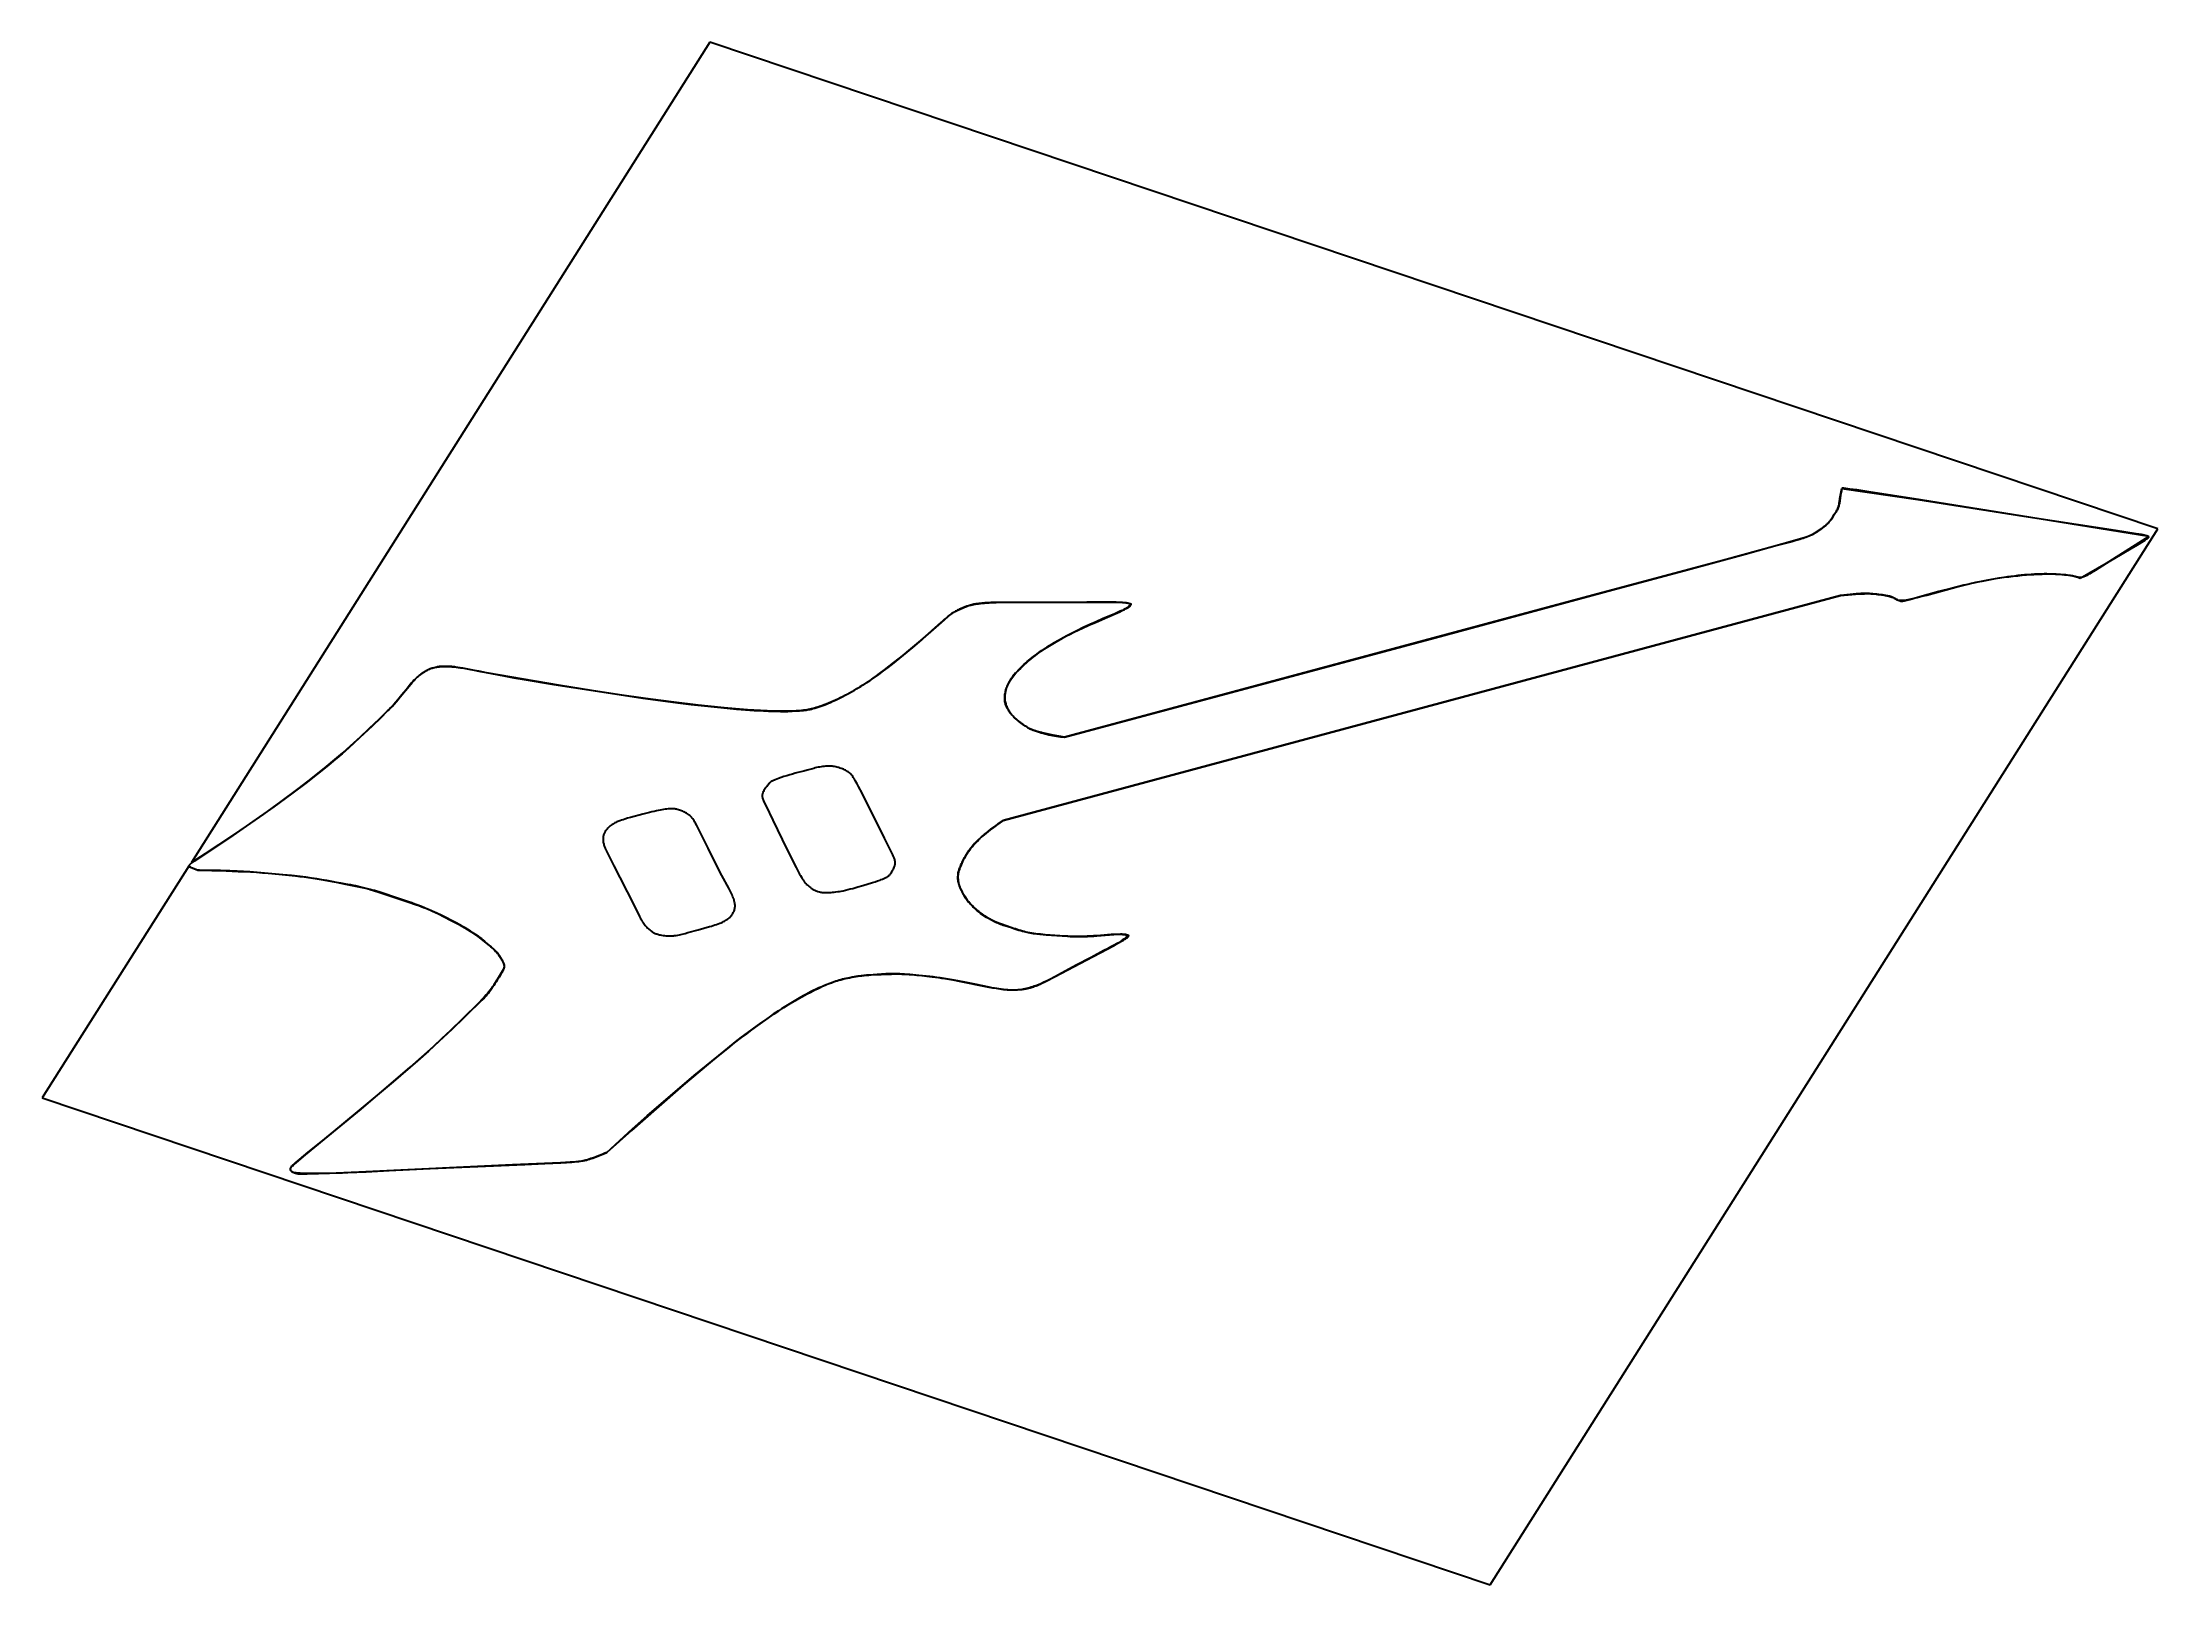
# Model space of a CAD drawing. Extents: x -19 to 976, y -62 to 664.
import ezdxf

# ---------------------------------------------------------------- set-up
doc = ezdxf.new("R2010")
doc.units = 0

msp = doc.modelspace()

# ---------------------------------------------------------------- linework, layer by layer
at = {"layer": '12'}
for p, q in [((294.623846, 663.977937), (50.701576, 278.2385)), ((975.647046, 435.054616), (294.623846, 663.977937)), ((825.922522, 447.725721), (826.168741, 449.419149)), ((826.168741, 449.419149), (826.440753, 451.00028)), ((826.440753, 451.00028), (826.750109, 452.577757)), ((826.750109, 452.577757), (827.096719, 454.151111)), ((827.096719, 454.151111), (862.753169, 448.847617)), ((862.753169, 448.847617), (912.710075, 441.0802)), ((820.398253, 437.606152), (820.773249, 437.975006)), ((820.773249, 437.975006), (821.134118, 438.351275)), ((821.134118, 438.351275), (821.437151, 438.700615)), ((821.437151, 438.700615), (821.725442, 439.056524)), ((821.725442, 439.056524), (821.998723, 439.418675)), ((821.998723, 439.418675), (822.256742, 439.786729)), ((822.256742, 439.786729), (822.499256, 440.160344)), ((822.499256, 440.160344), (823.534122, 441.875475)), ((823.534122, 441.875475), (824.535696, 443.477298)), ((824.535696, 443.477298), (824.776312, 443.893332)), ((824.776312, 443.893332), (824.993876, 444.31606)), ((824.993876, 444.31606), (825.188037, 444.744803)), ((825.188037, 444.744803), (825.358485, 445.178872)), ((825.358485, 445.178872), (825.462585, 445.498435)), ((825.462585, 445.498435), (825.554494, 445.819981)), ((825.554494, 445.819981), (825.634146, 446.14326)), ((825.634146, 446.14326), (825.744295, 446.669354)), ((825.744295, 446.669354), (825.840432, 447.196909)), ((825.840432, 447.196909), (825.922522, 447.725721)), ((912.710075, 441.0802), (937.235948, 437.319068)), ((661.634306, -61.526108), (975.647046, 435.054616)), ((781.550197, 423.251657), (798.874074, 428.038754)), ((798.874074, 428.038754), (806.46657, 430.208276)), ((806.46657, 430.208276), (808.17825, 430.715907)), ((808.17825, 430.715907), (809.881745, 431.23797)), ((809.881745, 431.23797), (810.684409, 431.493749)), ((810.684409, 431.493749), (811.481085, 431.759295)), ((811.481085, 431.759295), (811.933223, 431.916685)), ((811.933223, 431.916685), (812.377543, 432.085496)), ((812.377543, 432.085496), (812.813502, 432.265524)), ((812.813502, 432.265524), (813.037907, 432.370102)), ((813.037907, 432.370102), (813.255711, 432.481856)), ((813.255711, 432.481856), (813.466484, 432.60056)), ((813.466484, 432.60056), (814.21455, 433.042704)), ((814.21455, 433.042704), (814.948811, 433.496983)), ((814.948811, 433.496983), (815.668893, 433.963172)), ((815.668893, 433.963172), (816.37444, 434.441029)), ((816.37444, 434.441029), (817.065089, 434.930318)), ((817.065089, 434.930318), (817.790482, 435.457464)), ((817.790482, 435.457464), (818.499378, 435.996412)), ((818.499378, 435.996412), (819.191417, 436.546883)), ((819.191417, 436.546883), (819.607036, 436.891818)), ((819.607036, 436.891818), (820.009415, 437.244999)), ((820.009415, 437.244999), (820.398253, 437.606152)), ((937.235948, 437.319068), (955.872299, 434.473441)), ((971.553977, 431.457932), (949.61207, 417.650144)), ((955.872299, 434.473441), (965.593044, 432.945602)), ((965.593044, 432.945602), (966.764078, 432.749399)), ((966.764078, 432.749399), (967.932015, 432.543618)), ((967.932015, 432.543618), (968.631138, 432.411861)), ((968.631138, 432.411861), (969.326129, 432.268959)), ((969.326129, 432.268959), (969.790772, 432.163946)), ((969.790772, 432.163946), (970.250241, 432.047458)), ((970.250241, 432.047458), (970.540946, 431.964882)), ((970.540946, 431.964882), (970.822754, 431.867276)), ((970.822754, 431.867276), (971.094203, 431.755144)), ((971.094203, 431.755144), (971.261308, 431.667864)), ((971.261308, 431.667864), (971.415115, 431.568438)), ((971.415115, 431.568438), (971.553977, 431.457932)), ((754.442328, 415.884998), (781.550197, 423.251657)), ((719.328804, 406.406902), (754.442328, 415.884998)), ((884.443118, 408.583512), (881.499897, 407.865752)), ((886.281215, 409.012998), (884.443118, 408.583512)), ((888.126423, 409.425956), (886.281215, 409.012998)), ((889.978465, 409.822324), (888.126423, 409.425956)), ((892.988003, 410.429108), (889.978465, 409.822324)), ((896.010385, 411.00096), (892.988003, 410.429108)), ((898.446294, 411.441439), (896.010385, 411.00096)), ((900.889947, 411.858486), (898.446294, 411.441439)), ((903.340921, 412.252029), (900.889947, 411.858486)), ((904.962785, 412.496243), (903.340921, 412.252029)), ((906.589352, 412.72323), (904.962785, 412.496243)), ((908.220273, 412.932937), (906.589352, 412.72323)), ((909.855208, 413.12532), (908.220273, 412.932937)), ((911.493809, 413.300341), (909.855208, 413.12532)), ((913.032091, 413.442629), (911.493809, 413.300341)), ((914.573495, 413.565655), (913.032091, 413.442629)), ((916.117566, 413.669382), (914.573495, 413.565655)), ((917.663852, 413.753776), (916.117566, 413.669382)), ((918.825749, 413.804631), (917.663852, 413.753776)), ((919.988539, 413.843156), (918.825749, 413.804631)), ((921.151975, 413.869347), (919.988539, 413.843156)), ((922.315808, 413.8832), (921.151975, 413.869347)), ((923.479797, 413.884707), (922.315808, 413.8832)), ((924.646648, 413.871439), (923.479797, 413.884707)), ((925.812915, 413.841413), (924.646648, 413.871439)), ((926.978143, 413.794646), (925.812915, 413.841413)), ((927.938771, 413.741271), (926.978143, 413.794646)), ((928.897734, 413.673837), (927.938771, 413.741271)), ((929.854647, 413.592374), (928.897734, 413.673837)), ((930.80912, 413.496916), (929.854647, 413.592374)), ((931.760772, 413.387497), (930.80912, 413.496916)), ((932.709219, 413.264166), (931.760772, 413.387497)), ((933.702488, 413.118513), (932.709219, 413.264166)), ((934.691924, 412.959597), (933.702488, 413.118513)), ((935.677192, 412.787473), (934.691924, 412.959597)), ((937.385425, 412.462151), (935.677192, 412.787473)), ((938.11664, 412.33291), (937.385425, 412.462151)), ((938.394248, 412.290265), (938.11664, 412.33291)), ((938.674647, 412.258783), (938.394248, 412.290265)), ((938.956994, 412.238552), (938.674647, 412.258783)), ((939.240434, 412.229638), (938.956994, 412.238552)), ((939.470777, 412.23641), (939.240434, 412.229638)), ((939.699741, 412.255974), (939.470777, 412.23641)), ((939.925992, 412.288216), (939.699741, 412.255974)), ((940.179787, 412.340766), (939.925992, 412.288216)), ((940.428523, 412.404902), (940.179787, 412.340766)), ((940.671204, 412.480368), (940.428523, 412.404902)), ((940.906858, 412.566861), (940.671204, 412.480368)), ((941.271499, 412.717697), (940.906858, 412.566861)), ((941.628253, 412.878245), (941.271499, 412.717697)), ((941.976632, 413.048287), (941.628253, 412.878245)), ((942.316159, 413.227596), (941.976632, 413.048287)), ((943.008502, 413.610166), (942.316159, 413.227596)), ((943.690831, 414.002181), (943.008502, 413.610166)), ((944.36291, 414.403501), (943.690831, 414.002181)), ((946.248893, 415.556128), (944.36291, 414.403501)), ((949.61207, 417.650144), (946.248893, 415.556128)), ((413.385134, 397.869806), (414.108755, 398.178987)), ((414.108755, 398.178987), (414.842719, 398.474922)), ((414.842719, 398.474922), (415.35378, 398.663434)), ((415.35378, 398.663434), (415.873311, 398.839208)), ((415.873311, 398.839208), (416.400715, 399.002042)), ((416.400715, 399.002042), (416.935386, 399.151749)), ((416.935386, 399.151749), (417.476707, 399.288159)), ((417.476707, 399.288159), (418.149994, 399.436105)), ((418.149994, 399.436105), (418.828298, 399.571316)), ((418.828298, 399.571316), (419.511169, 399.693706)), ((419.511169, 399.693706), (420.198148, 399.80319)), ((420.198148, 399.80319), (420.88878, 399.899696)), ((420.88878, 399.899696), (421.866035, 400.022934)), ((421.866035, 400.022934), (422.846283, 400.132827)), ((422.846283, 400.132827), (423.829178, 400.229333)), ((423.829178, 400.229333), (424.814374, 400.31242)), ((424.814374, 400.31242), (425.928481, 400.393364)), ((425.928481, 400.393364), (427.044346, 400.460204)), ((427.044346, 400.460204), (428.161634, 400.512916)), ((428.161634, 400.512916), (429.280009, 400.551484)), ((429.280009, 400.551484), (431.537949, 400.601871)), ((431.537949, 400.601871), (433.796579, 400.631591)), ((826.502294, 403.804908), (432.582106, 297.951429)), ((433.796579, 400.631591), (436.055545, 400.640646)), ((436.055545, 400.640646), (446.55843, 400.618526)), ((446.55843, 400.618526), (459.053094, 400.584598)), ((459.053094, 400.584598), (471.123437, 400.618382)), ((471.123437, 400.618382), (480.784207, 400.658739)), ((480.784207, 400.658739), (483.755689, 400.655867)), ((483.755689, 400.655867), (486.726779, 400.620569)), ((486.726779, 400.620569), (487.648981, 400.596107)), ((487.648981, 400.596107), (488.570369, 400.558749)), ((488.570369, 400.558749), (489.245302, 400.519062)), ((489.245302, 400.519062), (489.918143, 400.463595)), ((489.918143, 400.463595), (490.431599, 400.406534)), ((490.431599, 400.406534), (490.940698, 400.331535)), ((491.13443, 398.265472), (490.759904, 398.017698)), ((490.940698, 400.331535), (491.224135, 400.280227)), ((491.503245, 398.52785), (491.13443, 398.265472)), ((491.224135, 400.280227), (491.503099, 400.21723)), ((491.503099, 400.21723), (491.776688, 400.142744)), ((491.856945, 398.801062), (491.503245, 398.52785)), ((491.776688, 400.142744), (492.04401, 400.057014)), ((492.194937, 399.08465), (491.856945, 398.801062)), ((492.04401, 400.057014), (492.250579, 399.977059)), ((492.51665, 399.378131), (492.194937, 399.08465)), ((492.250579, 399.977059), (492.449575, 399.887481)), ((492.449575, 399.887481), (492.640166, 399.788656)), ((492.821539, 399.681008), (492.51665, 399.378131)), ((492.640166, 399.788656), (492.821539, 399.681008)), ((635.753426, 383.930618), (719.328804, 406.406902)), ((832.339942, 404.351535), (826.502294, 403.804908)), ((833.799513, 404.483147), (832.339942, 404.351535)), ((835.261363, 404.600552), (833.799513, 404.483147)), ((835.97172, 404.648771), (835.261363, 404.600552)), ((836.683371, 404.685433), (835.97172, 404.648771)), ((837.395971, 404.710519), (836.683371, 404.685433)), ((838.109159, 404.724017), (837.395971, 404.710519)), ((838.790682, 404.720097), (838.109159, 404.724017)), ((839.471817, 404.70286), (838.790682, 404.720097)), ((840.152074, 404.672321), (839.471817, 404.70286)), ((840.830963, 404.628498), (840.152074, 404.672321)), ((841.727074, 404.554774), (840.830963, 404.628498)), ((842.62107, 404.468487), (841.727074, 404.554774)), ((843.512622, 404.369668), (842.62107, 404.468487)), ((844.407366, 404.263909), (843.512622, 404.369668)), ((845.300118, 404.149535), (844.407366, 404.263909)), ((846.190713, 404.026566), (845.300118, 404.149535)), ((846.987325, 403.906717), (846.190713, 404.026566)), ((847.779463, 403.772037), (846.987325, 403.906717)), ((848.566618, 403.622619), (847.779463, 403.772037)), ((849.025543, 403.524668), (848.566618, 403.622619)), ((849.47902, 403.414052), (849.025543, 403.524668)), ((849.926391, 403.290925), (849.47902, 403.414052)), ((850.367009, 403.155472), (849.926391, 403.290925)), ((850.728006, 403.028896), (850.367009, 403.155472)), ((851.080221, 402.889783), (850.728006, 403.028896)), ((851.422827, 402.738458), (851.080221, 402.889783)), ((851.755035, 402.575271), (851.422827, 402.738458)), ((852.16453, 402.350502), (851.755035, 402.575271)), ((852.564547, 402.116834), (852.16453, 402.350502)), ((853.292947, 401.662147), (852.564547, 402.116834)), ((853.640552, 401.458019), (853.292947, 401.662147)), ((853.997156, 401.262317), (853.640552, 401.458019)), ((854.163838, 401.181273), (853.997156, 401.262317)), ((854.339852, 401.111503), (854.163838, 401.181273)), ((854.523773, 401.053573), (854.339852, 401.111503)), ((854.714101, 401.007958), (854.523773, 401.053573)), ((854.937926, 400.978985), (854.714101, 401.007958)), ((855.16461, 400.966542), (854.937926, 400.978985)), ((855.391862, 400.970755), (855.16461, 400.966542)), ((855.617385, 400.991582), (855.391862, 400.970755)), ((855.902264, 401.029266), (855.617385, 400.991582)), ((856.184514, 401.076309), (855.902264, 401.029266)), ((856.463556, 401.13261), (856.184514, 401.076309)), ((857.028438, 401.261859), (856.463556, 401.13261)), ((857.58758, 401.403756), (857.028438, 401.261859)), ((858.293185, 401.593964), (857.58758, 401.403756)), ((858.995483, 401.790568), (858.293185, 401.593964)), ((862.624407, 402.832375), (858.995483, 401.790568)), ((867.631925, 404.222735), (862.624407, 402.832375)), ((872.659285, 405.574493), (867.631925, 404.222735)), ((878.568183, 407.123381), (872.659285, 405.574493)), ((881.499897, 407.865752), (878.568183, 407.123381)), ((398.471213, 386.694463), (403.523672, 391.139741)), ((403.523672, 391.139741), (408.521213, 395.617902)), ((408.521213, 395.617902), (410.586185, 396.594828)), ((410.586185, 396.594828), (412.672312, 397.547566)), ((412.672312, 397.547566), (413.385134, 397.869806)), ((470.258082, 388.642187), (467.277213, 387.200089)), ((473.26623, 390.053854), (470.258082, 388.642187)), ((476.301068, 391.43482), (473.26623, 390.053854)), ((479.362008, 392.78481), (476.301068, 391.43482)), ((485.025682, 395.20554), (479.362008, 392.78481)), ((486.698619, 395.935828), (485.025682, 395.20554)), ((487.615553, 396.351354), (486.698619, 395.935828)), ((488.520163, 396.781), (487.615553, 396.351354)), ((489.015181, 397.028193), (488.520163, 396.781)), ((489.502016, 397.28388), (489.015181, 397.028193)), ((489.980389, 397.547919), (489.502016, 397.28388)), ((490.375104, 397.778437), (489.980389, 397.547919)), ((490.759904, 398.017698), (490.375104, 397.778437)), ((385.193695, 375.433994), (389.127512, 378.696348)), ((389.127512, 378.696348), (393.825423, 382.679223)), ((393.825423, 382.679223), (398.471213, 386.694463)), ((451.812846, 378.557736), (450.93052, 377.97355)), ((452.96067, 379.29359), (451.812846, 378.557736)), ((454.122703, 380.017494), (452.96067, 379.29359)), ((455.29871, 380.729298), (454.122703, 380.017494)), ((456.488454, 381.428859), (455.29871, 380.729298)), ((458.595369, 382.632793), (456.488454, 381.428859)), ((460.728245, 383.812174), (458.595369, 382.632793)), ((462.886542, 384.966712), (460.728245, 383.812174)), ((461.436483, 337.124065), (635.753426, 383.930618)), ((465.069714, 386.096112), (462.886542, 384.966712)), ((467.277213, 387.200089), (465.069714, 386.096112)), ((160.275811, 367.909508), (160.757341, 368.187075)), ((160.757341, 368.187075), (161.253416, 368.450676)), ((161.253416, 368.450676), (161.763269, 368.699908)), ((161.763269, 368.699908), (162.286121, 368.93439)), ((162.286121, 368.93439), (162.821171, 369.153757)), ((162.821171, 369.153757), (163.367592, 369.357679)), ((163.367592, 369.357679), (163.90869, 369.539967)), ((163.90869, 369.539967), (164.460145, 369.704936)), ((164.460145, 369.704936), (165.020916, 369.852272)), ((165.020916, 369.852272), (165.589941, 369.981698)), ((165.589941, 369.981698), (166.166146, 370.092964)), ((166.166146, 370.092964), (166.748438, 370.185866)), ((166.748438, 370.185866), (167.222031, 370.247532)), ((167.222031, 370.247532), (167.698026, 370.29844)), ((167.698026, 370.29844), (168.175962, 370.338537)), ((168.175962, 370.338537), (168.655375, 370.367786)), ((168.655375, 370.367786), (169.361726, 370.393414)), ((169.361726, 370.393414), (170.068876, 370.400798)), ((170.068876, 370.400798), (170.77594, 370.389928)), ((170.77594, 370.389928), (171.570679, 370.35934)), ((171.570679, 370.35934), (172.363991, 370.313089)), ((172.363991, 370.313089), (173.155298, 370.25121)), ((173.155298, 370.25121), (174.182961, 370.151504)), ((174.182961, 370.151504), (175.207701, 370.036918)), ((175.207701, 370.036918), (176.229114, 369.907501)), ((176.229114, 369.907501), (177.246793, 369.763304)), ((177.246793, 369.763304), (178.83621, 369.518544)), ((178.83621, 369.518544), (180.42034, 369.256202)), ((180.42034, 369.256202), (181.998816, 368.976335)), ((181.998816, 368.976335), (185.684103, 368.282528)), ((185.684103, 368.282528), (189.35947, 367.561291)), ((374.437411, 367.038471), (376.722152, 368.741161)), ((376.722152, 368.741161), (378.976092, 370.46554)), ((378.976092, 370.46554), (381.198839, 372.211305)), ((381.198839, 372.211305), (385.193695, 375.433994)), ((439.613643, 368.515581), (438.61557, 367.53021)), ((440.63395, 369.488775), (439.613643, 368.515581)), ((442.151257, 370.912404), (440.63395, 369.488775)), ((443.698196, 372.31898), (442.151257, 370.912404)), ((444.630061, 373.139921), (443.698196, 372.31898)), ((445.581215, 373.949014), (444.630061, 373.139921)), ((446.551386, 374.746017), (445.581215, 373.949014)), ((447.540276, 375.530692), (446.551386, 374.746017)), ((448.366492, 376.156978), (447.540276, 375.530692)), ((449.207097, 376.772999), (448.366492, 376.156978)), ((450.061858, 377.378581), (449.207097, 376.772999)), ((450.93052, 377.97355), (450.061858, 377.378581)), ((148.976559, 356.05392), (153.115356, 361.1551)), ((153.115356, 361.1551), (154.520971, 362.820916)), ((154.520971, 362.820916), (154.978326, 363.339414)), ((154.978326, 363.339414), (155.446343, 363.852831)), ((155.446343, 363.852831), (155.924919, 364.361049)), ((155.924919, 364.361049), (156.384116, 364.829641)), ((156.384116, 364.829641), (156.858524, 365.290107)), ((156.858524, 365.290107), (157.347878, 365.742181)), ((157.347878, 365.742181), (157.793073, 366.132779)), ((157.793073, 366.132779), (158.25611, 366.512192)), ((158.25611, 366.512192), (158.736459, 366.879982)), ((158.736459, 366.879982), (159.233574, 367.235734)), ((159.233574, 367.235734), (159.746885, 367.579041)), ((159.746885, 367.579041), (160.275811, 367.909508)), ((189.35947, 367.561291), (197.642184, 365.954188)), ((197.642184, 365.954188), (202.425871, 365.087457)), ((202.425871, 365.087457), (207.223862, 364.263831)), ((207.223862, 364.263831), (221.266489, 361.969591)), ((221.266489, 361.969591), (241.745906, 358.72251)), ((241.745906, 358.72251), (263.10835, 355.4897)), ((359.729763, 357.62929), (361.190039, 358.431787)), ((361.190039, 358.431787), (362.633169, 359.250604)), ((362.633169, 359.250604), (364.098949, 360.113653)), ((364.098949, 360.113653), (365.545087, 360.994141)), ((365.545087, 360.994141), (366.971192, 361.891831)), ((366.971192, 361.891831), (368.376878, 362.806479)), ((368.376878, 362.806479), (369.92062, 363.842504)), ((369.92062, 363.842504), (371.445468, 364.893301)), ((371.445468, 364.893301), (372.951153, 365.958684)), ((372.951153, 365.958684), (374.437411, 367.038471)), ((433.673137, 358.680569), (433.551011, 358.108899)), ((433.820328, 359.24909), (433.673137, 358.680569)), ((434.00025, 359.851116), (433.820328, 359.24909)), ((434.201397, 360.449562), (434.00025, 359.851116)), ((434.42364, 361.044028), (434.201397, 360.449562)), ((434.666829, 361.634117), (434.42364, 361.044028)), ((434.930801, 362.219443), (434.666829, 361.634117)), ((435.215383, 362.799609), (434.930801, 362.219443)), ((435.505044, 363.355912), (435.215383, 362.799609)), ((435.816436, 363.905941), (435.505044, 363.355912)), ((436.149307, 364.449241), (435.816436, 363.905941)), ((436.503379, 364.985368), (436.149307, 364.449241)), ((436.878367, 365.513884), (436.503379, 364.985368)), ((437.273958, 366.034352), (436.878367, 365.513884)), ((437.59073, 366.417045), (437.273958, 366.034352)), ((437.920053, 366.794061), (437.59073, 366.417045)), ((438.261731, 367.165189), (437.920053, 366.794061)), ((438.61557, 367.53021), (438.261731, 367.165189)), ((139.752293, 346.275147), (142.983183, 349.450294)), ((142.983183, 349.450294), (144.038536, 350.521458)), ((144.038536, 350.521458), (145.072422, 351.603692)), ((145.072422, 351.603692), (146.084622, 352.696768)), ((146.084622, 352.696768), (147.070009, 353.805965)), ((147.070009, 353.805965), (148.034048, 354.925088)), ((148.034048, 354.925088), (148.976559, 356.05392)), ((263.10835, 355.4897), (271.339745, 354.335513)), ((271.339745, 354.335513), (279.592212, 353.264298)), ((279.592212, 353.264298), (285.857183, 352.518272)), ((285.857183, 352.518272), (292.134049, 351.827434)), ((292.134049, 351.827434), (302.786576, 350.75491)), ((302.786576, 350.75491), (307.074709, 350.365222)), ((307.074709, 350.365222), (311.368971, 350.013225)), ((311.368971, 350.013225), (313.408824, 349.865192)), ((313.408824, 349.865192), (315.451001, 349.735291)), ((315.451001, 349.735291), (317.495198, 349.62354)), ((317.495198, 349.62354), (319.842868, 349.519964)), ((319.842868, 349.519964), (322.191945, 349.434983)), ((322.191945, 349.434983), (326.527321, 349.299345)), ((326.527321, 349.299345), (327.792024, 349.270179)), ((327.792024, 349.270179), (329.057166, 349.254091)), ((329.057166, 349.254091), (330.322491, 349.251086)), ((330.322491, 349.251086), (331.300082, 349.265133)), ((331.300082, 349.265133), (332.277029, 349.294508)), ((332.277029, 349.294508), (333.252883, 349.339197)), ((333.252883, 349.339197), (336.820245, 349.558714)), ((336.820245, 349.558714), (337.980976, 349.641415)), ((337.980976, 349.641415), (338.594031, 349.69655)), ((338.594031, 349.69655), (339.204464, 349.765434)), ((339.204464, 349.765434), (339.811692, 349.848003)), ((339.811692, 349.848003), (340.415145, 349.94418)), ((340.415145, 349.94418), (341.081281, 350.071774)), ((341.081281, 350.071774), (341.742062, 350.213408)), ((341.742062, 350.213408), (342.396926, 350.368962)), ((342.396926, 350.368962), (343.045323, 350.538306)), ((343.045323, 350.538306), (343.962088, 350.795221)), ((343.962088, 350.795221), (344.871065, 351.066452)), ((344.871065, 351.066452), (345.771826, 351.351875)), ((345.771826, 351.351875), (346.727259, 351.668356)), ((346.727259, 351.668356), (347.671986, 352.00148)), ((347.671986, 352.00148), (348.605468, 352.351055)), ((348.605468, 352.351055), (349.513687, 352.712902)), ((349.513687, 352.712902), (350.412959, 353.086448)), ((350.412959, 353.086448), (351.302992, 353.471575)), ((351.302992, 353.471575), (352.183507, 353.86816)), ((352.183507, 353.86816), (353.724218, 354.586269)), ((353.724218, 354.586269), (355.249562, 355.321614)), ((355.249562, 355.321614), (356.759171, 356.074017)), ((356.759171, 356.074017), (358.252689, 356.843304)), ((358.252689, 356.843304), (359.729763, 357.62929)), ((433.336128, 356.380893), (433.315245, 355.802532)), ((433.315245, 355.802532), (433.325149, 355.289764)), ((433.325149, 355.289764), (433.359544, 354.777559)), ((433.382417, 356.958472), (433.336128, 356.380893)), ((433.359544, 354.777559), (433.418393, 354.266538)), ((433.45407, 357.534671), (433.382417, 356.958472)), ((433.418393, 354.266538), (433.501621, 353.757324)), ((433.551011, 358.108899), (433.45407, 357.534671)), ((433.501621, 353.757324), (433.609128, 353.250532)), ((433.609128, 353.250532), (433.740788, 352.746776)), ((433.740788, 352.746776), (433.885158, 352.267686)), ((433.885158, 352.267686), (434.0527, 351.792624)), ((434.0527, 351.792624), (434.243204, 351.322184)), ((434.243204, 351.322184), (434.456432, 350.856955)), ((434.456432, 350.856955), (434.692112, 350.397522)), ((434.692112, 350.397522), (434.949953, 349.944459)), ((434.949953, 349.944459), (435.255496, 349.466057)), ((435.255496, 349.466057), (435.580574, 348.994549)), ((435.580574, 348.994549), (435.924897, 348.530359)), ((435.924897, 348.530359), (436.288151, 348.073905)), ((125.587171, 333.075868), (131.835786, 338.764135)), ((131.835786, 338.764135), (135.827697, 342.500782)), ((135.827697, 342.500782), (139.752293, 346.275147)), ((436.288151, 348.073905), (436.670015, 347.625598)), ((436.670015, 347.625598), (437.07014, 347.185839)), ((437.07014, 347.185839), (437.57464, 346.657543)), ((437.57464, 346.657543), (438.098229, 346.139214)), ((438.098229, 346.139214), (438.640536, 345.63122)), ((438.640536, 345.63122), (439.201178, 345.13392)), ((439.201178, 345.13392), (439.77976, 344.647664)), ((439.77976, 344.647664), (440.216215, 344.300729)), ((440.216215, 344.300729), (440.662248, 343.960331)), ((440.662248, 343.960331), (441.117673, 343.626609)), ((441.117673, 343.626609), (441.766391, 343.167196)), ((441.766391, 343.167196), (442.866276, 342.406162)), ((442.866276, 342.406162), (443.319737, 342.106537)), ((443.319737, 342.106537), (443.782113, 341.814244)), ((443.782113, 341.814244), (444.194349, 341.572664)), ((444.194349, 341.572664), (444.618955, 341.342757)), ((444.618955, 341.342757), (445.055315, 341.124863)), ((445.055315, 341.124863), (445.502785, 340.919297)), ((445.502785, 340.919297), (446.069103, 340.683036)), ((446.069103, 340.683036), (446.644069, 340.458158)), ((446.644069, 340.458158), (447.227257, 340.244825)), ((447.227257, 340.244825), (447.818226, 340.043202)), ((447.818226, 340.043202), (448.694132, 339.758742)), ((448.694132, 339.758742), (449.576891, 339.485777)), ((449.576891, 339.485777), (450.466221, 339.224393)), ((450.466221, 339.224393), (451.351277, 338.973488)), ((451.351277, 338.973488), (452.241774, 338.733026)), ((452.241774, 338.733026), (453.137473, 338.503074)), ((453.137473, 338.503074), (454.029022, 338.288413)), ((118.192291, 326.605989), (121.9165, 329.824665)), ((121.9165, 329.824665), (125.587171, 333.075868)), ((454.029022, 338.288413), (454.926958, 338.088412)), ((454.926958, 338.088412), (455.83083, 337.903168)), ((455.83083, 337.903168), (456.753538, 337.732617)), ((456.753538, 337.732617), (457.681584, 337.578239)), ((457.681584, 337.578239), (458.614441, 337.440118)), ((458.614441, 337.440118), (459.551568, 337.318339)), ((459.551568, 337.318339), (460.492431, 337.212967)), ((460.492431, 337.212967), (461.436483, 337.124065)), ((105.597423, 316.403544), (110.241763, 320.051597)), ((110.241763, 320.051597), (114.253923, 323.305001)), ((114.253923, 323.305001), (118.192291, 326.605989)), ((329.458647, 318.554533), (328.123358, 318.108411)), ((330.803123, 318.98573), (329.458647, 318.554533)), ((332.15648, 319.401899), (330.803123, 318.98573)), ((333.518398, 319.802948), (332.15648, 319.401899)), ((334.746498, 320.140396), (333.518398, 319.802948)), ((335.980772, 320.465659), (334.746498, 320.140396)), ((338.811301, 321.17461), (335.980772, 320.465659)), ((340.396496, 321.581309), (338.811301, 321.17461)), ((341.605743, 321.917102), (340.396496, 321.581309)), ((340.396496, 321.581309), (340.396496, 321.581309)), ((343.467609, 322.461698), (341.605743, 321.917102)), ((344.134742, 322.643316), (343.467609, 322.461698)), ((344.807813, 322.812887), (344.134742, 322.643316)), ((345.509428, 322.961666), (344.807813, 322.812887)), ((346.217458, 323.093314), (345.509428, 322.961666)), ((346.931109, 323.207681), (346.217458, 323.093314)), ((347.649594, 323.304639), (346.931109, 323.207681)), ((348.372113, 323.384083), (347.649594, 323.304639)), ((348.92389, 323.431687), (348.372113, 323.384083)), ((349.477915, 323.462405), (348.92389, 323.431687)), ((350.406737, 323.490314), (349.477915, 323.462405)), ((350.780731, 323.49369), (350.406737, 323.490314)), ((351.154616, 323.486306), (350.780731, 323.49369)), ((351.52781, 323.468173), (351.154616, 323.486306)), ((352.098438, 323.420783), (351.52781, 323.468173)), ((352.665992, 323.356715), (352.098438, 323.420783)), ((353.229559, 323.276067), (352.665992, 323.356715)), ((353.788224, 323.178976), (353.229559, 323.276067)), ((354.341086, 323.065594), (353.788224, 323.178976)), ((354.876788, 322.93465), (354.341086, 323.065594)), ((355.404214, 322.78692), (354.876788, 322.93465)), ((355.922375, 322.622685), (355.404214, 322.78692)), ((356.430302, 322.442252), (355.922375, 322.622685)), ((356.92704, 322.245958), (356.430302, 322.442252)), ((357.411659, 322.034169), (356.92704, 322.245958)), ((357.888151, 321.804783), (357.411659, 322.034169)), ((358.352236, 321.562247), (357.888151, 321.804783)), ((358.803227, 321.306917), (358.352236, 321.562247)), ((359.240463, 321.039173), (358.803227, 321.306917)), ((359.663303, 320.759406), (359.240463, 321.039173)), ((360.071122, 320.468026), (359.663303, 320.759406)), ((360.299664, 320.294404), (360.071122, 320.468026)), ((360.517032, 320.113317), (360.299664, 320.294404)), ((360.722769, 319.925143), (360.517032, 320.113317)), ((360.987594, 319.650272), (360.722769, 319.925143)), ((361.233887, 319.366388), (360.987594, 319.650272)), ((361.461073, 319.074155), (361.233887, 319.366388)), ((361.77641, 318.636033), (361.461073, 319.074155)), ((362.073726, 318.191263), (361.77641, 318.636033)), ((92.894073, 306.850092), (100.885552, 312.801819)), ((100.885552, 312.801819), (105.597423, 316.403544)), ((319.211361, 309.846671), (319.199173, 309.583238)), ((319.199173, 309.583238), (319.206204, 309.319704)), ((319.206204, 309.319704), (319.221663, 309.116241)), ((319.242731, 310.109262), (319.211361, 309.846671)), ((319.221663, 309.116241), (319.254678, 308.91389)), ((319.297738, 310.369487), (319.242731, 310.109262)), ((319.254678, 308.91389), (319.312629, 308.681317)), ((319.370839, 310.627333), (319.297738, 310.369487)), ((319.312629, 308.681317), (319.384475, 308.450813)), ((319.461845, 310.882133), (319.370839, 310.627333)), ((319.57052, 311.133226), (319.461845, 310.882133)), ((319.800674, 311.59042), (319.57052, 311.133226)), ((320.053264, 312.041274), (319.800674, 311.59042)), ((320.327957, 312.485205), (320.053264, 312.041274)), ((320.64283, 312.965954), (320.327957, 312.485205)), ((320.970653, 313.442079), (320.64283, 312.965954)), ((321.311304, 313.913393), (320.970653, 313.442079)), ((321.618665, 314.321932), (321.311304, 313.913393)), ((321.939383, 314.724977), (321.618665, 314.321932)), ((322.273265, 315.122297), (321.939383, 314.724977)), ((322.54086, 315.420693), (322.273265, 315.122297)), ((322.828158, 315.709186), (322.54086, 315.420693)), ((323.134469, 315.987089), (322.828158, 315.709186)), ((323.302848, 316.121435), (323.134469, 315.987089)), ((323.482162, 316.248039), (323.302848, 316.121435)), ((323.671743, 316.366424), (323.482162, 316.248039)), ((323.87088, 316.476152), (323.671743, 316.366424)), ((324.186659, 316.62375), (323.87088, 316.476152)), ((325.240034, 317.066186), (324.186659, 316.62375)), ((326.013783, 317.363978), (325.240034, 317.066186)), ((326.797576, 317.647469), (326.013783, 317.363978)), ((328.123358, 318.108411), (326.797576, 317.647469)), ((362.436857, 317.614484), (362.073726, 318.191263)), ((362.787881, 317.033736), (362.436857, 317.614484)), ((363.12672, 316.449153), (362.787881, 317.033736)), ((363.828123, 315.198233), (363.12672, 316.449153)), ((364.510602, 313.94176), (363.828123, 315.198233)), ((366.162024, 310.806671), (364.510602, 313.94176)), ((369.881139, 303.47812), (366.162024, 310.806671)), ((76.570428, 295.195585), (84.788497, 300.980959)), ((84.788497, 300.980959), (92.894073, 306.850092)), ((254.541291, 298.54917), (253.742351, 298.302575)), ((255.912893, 298.952924), (254.541291, 298.54917)), ((257.293414, 299.34018), (255.912893, 298.952924)), ((263.102282, 300.874765), (257.293414, 299.34018)), ((266.242662, 301.69218), (263.102282, 300.874765)), ((263.102282, 300.874765), (263.102282, 300.874765)), ((267.329628, 301.964185), (266.242662, 301.69218)), ((268.421836, 302.224781), (267.329628, 301.964185)), ((269.519064, 302.473917), (268.421836, 302.224781)), ((270.330448, 302.64754), (269.519064, 302.473917)), ((271.145864, 302.810811), (270.330448, 302.64754)), ((271.965066, 302.963679), (271.145864, 302.810811)), ((272.787801, 303.106098), (271.965066, 302.963679)), ((273.487878, 303.217506), (272.787801, 303.106098)), ((274.192482, 303.31252), (273.487878, 303.217506)), ((274.900898, 303.391049), (274.192482, 303.31252)), ((275.612399, 303.453004), (274.900898, 303.391049)), ((276.020195, 303.475971), (275.612399, 303.453004)), ((276.429046, 303.484355), (276.020195, 303.475971)), ((276.837969, 303.47814), (276.429046, 303.484355)), ((277.245981, 303.45734), (276.837969, 303.47814)), ((277.652111, 303.422004), (277.245981, 303.45734)), ((278.056715, 303.366243), (277.652111, 303.422004)), ((278.457155, 303.29631), (278.056715, 303.366243)), ((278.852502, 303.212369), (278.457155, 303.29631)), ((279.241831, 303.11462), (278.852502, 303.212369)), ((279.771008, 302.972896), (279.241831, 303.11462)), ((280.292589, 302.816922), (279.771008, 302.972896)), ((280.805855, 302.646915), (280.292589, 302.816922)), ((281.310095, 302.463109), (280.805855, 302.646915)), ((281.804612, 302.265758), (281.310095, 302.463109)), ((282.288719, 302.055135), (281.804612, 302.265758)), ((282.76025, 301.823566), (282.288719, 302.055135)), ((283.218716, 301.578446), (282.76025, 301.823566)), ((283.663379, 301.320163), (283.218716, 301.578446)), ((284.093532, 301.04913), (283.663379, 301.320163)), ((284.508484, 300.765783), (284.093532, 301.04913)), ((284.907579, 300.470574), (284.508484, 300.765783)), ((285.134124, 300.294088), (284.907579, 300.470574)), ((285.350308, 300.110827), (285.134124, 300.294088)), ((285.555753, 299.921113), (285.350308, 300.110827)), ((285.812407, 299.654256), (285.555753, 299.921113)), ((286.051348, 299.378792), (285.812407, 299.654256)), ((286.272026, 299.095344), (286.051348, 299.378792)), ((286.567643, 298.683246), (286.272026, 299.095344)), ((286.845191, 298.264522), (286.567643, 298.683246)), ((319.384475, 308.450813), (319.534074, 308.037982)), ((319.534074, 308.037982), (319.695196, 307.627464)), ((319.695196, 307.627464), (319.867777, 307.219431)), ((319.867777, 307.219431), (320.360162, 306.103143)), ((320.360162, 306.103143), (320.870747, 304.99121)), ((320.870747, 304.99121), (324.174895, 298.073803)), ((373.563184, 296.024711), (369.881139, 303.47812)), ((63.797241, 286.586285), (70.224764, 290.858655)), ((70.224764, 290.858655), (76.570428, 295.195585)), ((76.570428, 295.195585), (76.570428, 295.195585)), ((244.33349, 289.70204), (244.326182, 289.250939)), ((244.326182, 289.250939), (244.339601, 288.799912)), ((244.355801, 289.999743), (244.33349, 289.70204)), ((244.339601, 288.799912), (244.37373, 288.349466)), ((244.39514, 290.296508), (244.355801, 289.999743)), ((244.451441, 290.591817), (244.39514, 290.296508)), ((244.524606, 290.885153), (244.451441, 290.591817)), ((244.614507, 291.176005), (244.524606, 290.885153)), ((244.740041, 291.50271), (244.614507, 291.176005)), ((244.881792, 291.825872), (244.740041, 291.50271)), ((245.039565, 292.14506), (244.881792, 291.825872)), ((245.213154, 292.459853), (245.039565, 292.14506)), ((245.40233, 292.769839), (245.213154, 292.459853)), ((245.653971, 293.151309), (245.40233, 292.769839)), ((245.925122, 293.525609), (245.653971, 293.151309)), ((246.215401, 293.892202), (245.925122, 293.525609)), ((246.524397, 294.250572), (246.215401, 293.892202)), ((246.808259, 294.551426), (246.524397, 294.250572)), ((247.108898, 294.843486), (246.808259, 294.551426)), ((247.425811, 295.126256), (247.108898, 294.843486)), ((247.758452, 295.399254), (247.425811, 295.126256)), ((248.169361, 295.707085), (247.758452, 295.399254)), ((248.597322, 296.002308), (248.169361, 295.707085)), ((249.041604, 296.284421), (248.597322, 296.002308)), ((249.485309, 296.549233), (249.041604, 296.284421)), ((249.942995, 296.801078), (249.485309, 296.549233)), ((250.41395, 297.039563), (249.942995, 296.801078)), ((250.840747, 297.236967), (250.41395, 297.039563)), ((251.275672, 297.424703), (250.840747, 297.236967)), ((251.718313, 297.602596), (251.275672, 297.424703)), ((252.16825, 297.770478), (251.718313, 297.602596)), ((252.951204, 298.04297), (252.16825, 297.770478)), ((253.742351, 298.302575), (252.951204, 298.04297)), ((287.175226, 297.732587), (286.845191, 298.264522)), ((287.492655, 297.196593), (287.175226, 297.732587)), ((287.797391, 296.656695), (287.492655, 297.196593)), ((288.415622, 295.517388), (287.797391, 296.656695)), ((289.014659, 294.372645), (288.415622, 295.517388)), ((290.453517, 291.535009), (289.014659, 294.372645)), ((293.721533, 284.931919), (290.453517, 291.535009)), ((324.174895, 298.073803), (328.623106, 288.956173)), ((328.623106, 288.956173), (333.139731, 279.818399)), ((376.694418, 289.654791), (373.563184, 296.024711)), ((378.922934, 285.209723), (376.694418, 289.654791)), ((420.969782, 288.918875), (420.340843, 288.310598)), ((421.607509, 289.508954), (420.969782, 288.918875)), ((422.257573, 290.091829), (421.607509, 289.508954)), ((422.919819, 290.667368), (422.257573, 290.091829)), ((423.594095, 291.235436), (422.919819, 290.667368)), ((424.551155, 292.020841), (423.594095, 291.235436)), ((425.522014, 292.797193), (424.551155, 292.020841)), ((426.506509, 293.56436), (425.522014, 292.797193)), ((427.986709, 294.689294), (426.506509, 293.56436)), ((429.493004, 295.795665), (427.986709, 294.689294)), ((431.024949, 296.883147), (429.493004, 295.795665)), ((432.582106, 297.951429), (431.024949, 296.883147)), ((50.701576, 278.2385), (57.289096, 282.379296)), ((57.289096, 282.379296), (63.797241, 286.586285)), ((244.37373, 288.349466), (244.409985, 287.962648)), ((244.409985, 287.962648), (244.468861, 287.577313)), ((244.468861, 287.577313), (244.550251, 287.194162)), ((244.550251, 287.194162), (244.654003, 286.813893)), ((244.654003, 286.813893), (244.78598, 286.402782)), ((244.78598, 286.402782), (244.930991, 285.994011)), ((244.930991, 285.994011), (245.088966, 285.587802)), ((245.088966, 285.587802), (245.337314, 284.988805)), ((245.337314, 284.988805), (245.597167, 284.39241)), ((245.597167, 284.39241), (245.868477, 283.798731)), ((245.868477, 283.798731), (246.458387, 282.55555)), ((246.458387, 282.55555), (247.065642, 281.316815)), ((247.065642, 281.316815), (249.460938, 276.583637)), ((297.09157, 278.187308), (293.721533, 284.931919)), ((333.139731, 279.818399), (335.133899, 275.894386)), ((380.337022, 282.41579), (378.922934, 285.209723)), ((380.616616, 281.852387), (380.337022, 282.41579)), ((380.884617, 281.286), (380.616616, 281.852387)), ((381.140972, 280.716752), (380.884617, 281.286)), ((381.300384, 280.328616), (381.140972, 280.716752)), ((381.441081, 279.936652), (381.300384, 280.328616)), ((381.562886, 279.541342), (381.441081, 279.936652)), ((381.658281, 279.166679), (381.562886, 279.541342)), ((381.729846, 278.789204), (381.658281, 279.166679)), ((381.77743, 278.409722), (381.729846, 278.789204)), ((413.815718, 279.360223), (413.452209, 278.612352)), ((414.201837, 280.108951), (413.815718, 279.360223)), ((414.610369, 280.851331), (414.201837, 280.108951)), ((415.041122, 281.587002), (414.610369, 280.851331)), ((415.493886, 282.315613), (415.041122, 281.587002)), ((415.968443, 283.036816), (415.493886, 282.315613)), ((416.464572, 283.750259), (415.968443, 283.036816)), ((416.982025, 284.455604), (416.464572, 283.750259)), ((417.490954, 285.120879), (416.982025, 284.455604)), ((418.020616, 285.777496), (417.490954, 285.120879)), ((418.570725, 286.425114), (418.020616, 285.777496)), ((419.141001, 287.063392), (418.570725, 286.425114)), ((419.731144, 287.691995), (419.141001, 287.063392)), ((420.340843, 288.310598), (419.731144, 287.691995)), ((49.529288, 276.463283), (-19.429907, 167.410999)), ((49.919026, 276.203507), (49.529288, 276.463283)), ((50.322345, 275.954997), (49.919026, 276.203507)), ((50.73863, 275.718127), (50.322345, 275.954997)), ((51.167256, 275.49326), (50.73863, 275.718127)), ((51.607566, 275.280734), (51.167256, 275.49326)), ((51.969722, 275.120769), (51.607566, 275.280734)), ((52.342798, 274.974756), (51.969722, 275.120769)), ((52.725784, 274.843086), (52.342798, 274.974756)), ((53.117647, 274.726117), (52.725784, 274.843086)), ((53.517322, 274.624168), (53.117647, 274.726117)), ((53.896649, 274.55219), (53.517322, 274.624168)), ((54.280835, 274.495553), (53.896649, 274.55219)), ((54.668715, 274.454427), (54.280835, 274.495553)), ((55.083105, 274.428445), (54.668715, 274.454427)), ((55.497706, 274.4061), (55.083105, 274.428445)), ((55.937061, 274.393257), (55.497706, 274.4061)), ((56.946407, 274.380385), (55.937061, 274.393257)), ((61.902208, 274.36959), (56.946407, 274.380385)), ((64.432424, 274.347217), (61.902208, 274.36959)), ((66.96201, 274.300299), (64.432424, 274.347217)), ((68.728681, 274.247705), (66.96201, 274.300299)), ((70.494312, 274.178998), (68.728681, 274.247705)), ((72.258623, 274.09419), (70.494312, 274.178998)), ((75.263439, 273.921226), (72.258623, 274.09419)), ((78.265182, 273.721875), (75.263439, 273.921226)), ((83.401731, 273.342191), (78.265182, 273.721875)), ((88.531623, 272.917342), (83.401731, 273.342191)), ((93.654106, 272.447386), (88.531623, 272.917342)), ((97.79674, 272.025967), (93.654106, 272.447386)), ((101.929964, 271.558031), (97.79674, 272.025967)), ((104.551787, 271.231022), (101.929964, 271.558031)), ((107.165487, 270.871123), (104.551787, 271.231022)), ((109.770293, 270.47844), (107.165487, 270.871123)), ((112.115999, 270.084482), (109.770293, 270.47844)), ((114.452153, 269.661436), (112.115999, 270.084482)), ((116.778077, 269.209417), (114.452153, 269.661436)), ((123.298907, 267.879951), (116.778077, 269.209417)), ((249.460938, 276.583637), (252.226514, 271.196689)), ((252.226514, 271.196689), (259.083272, 257.624684)), ((300.210052, 272.137141), (297.09157, 278.187308)), ((303.478145, 266.055852), (300.210052, 272.137141)), ((335.133899, 275.894386), (335.95859, 274.315795)), ((335.95859, 274.315795), (336.805215, 272.74339)), ((336.805215, 272.74339), (337.216545, 272.003714)), ((337.216545, 272.003714), (337.641973, 271.268291)), ((337.641973, 271.268291), (338.081414, 270.537259)), ((338.081414, 270.537259), (338.443071, 269.967697)), ((338.443071, 269.967697), (338.824677, 269.4051)), ((338.824677, 269.4051), (339.101101, 269.024483)), ((339.101101, 269.024483), (339.397632, 268.652)), ((366.538473, 267.373279), (371.121734, 268.750463)), ((371.121734, 268.750463), (372.313935, 269.120582)), ((372.313935, 269.120582), (373.498035, 269.504273)), ((373.498035, 269.504273), (374.673748, 269.901443)), ((374.673748, 269.901443), (375.235925, 270.105662)), ((375.235925, 270.105662), (375.789679, 270.321775)), ((375.789679, 270.321775), (376.134062, 270.46618)), ((376.134062, 270.46618), (376.470624, 270.620084)), ((376.470624, 270.620084), (376.798869, 270.783257)), ((376.798869, 270.783257), (377.41364, 271.12015)), ((377.41364, 271.12015), (377.818036, 271.328057)), ((377.818036, 271.328057), (378.214551, 271.543883)), ((378.214551, 271.543883), (378.450085, 271.692934)), ((378.450085, 271.692934), (378.67028, 271.853969)), ((378.67028, 271.853969), (378.873991, 272.026153)), ((378.873991, 272.026153), (379.060158, 272.208589)), ((379.060158, 272.208589), (379.292074, 272.475889)), ((379.292074, 272.475889), (379.508382, 272.750058)), ((379.508382, 272.750058), (379.708698, 273.030612)), ((379.708698, 273.030612), (379.892672, 273.317052)), ((379.892672, 273.317052), (380.162145, 273.760765)), ((380.162145, 273.760765), (380.41975, 274.208207)), ((380.41975, 274.208207), (380.66539, 274.659213)), ((380.66539, 274.659213), (380.896456, 275.094405)), ((380.896456, 275.094405), (381.113905, 275.533312)), ((381.113905, 275.533312), (381.317623, 275.975704)), ((381.317623, 275.975704), (381.445155, 276.282633)), ((381.445155, 276.282633), (381.555126, 276.593151)), ((381.555126, 276.593151), (381.647339, 276.90673)), ((381.647339, 276.90673), (381.72164, 277.222823)), ((381.72164, 277.222823), (381.766361, 277.518402)), ((381.766361, 277.518402), (381.790599, 277.815247)), ((381.794291, 278.112607), (381.77743, 278.409722)), ((381.790599, 277.815247), (381.794291, 278.112607)), ((411.272121, 272.035401), (411.247749, 271.642604)), ((411.247749, 271.642604), (411.250471, 271.162397)), ((411.250471, 271.162397), (411.276926, 270.682573)), ((411.314167, 272.427401), (411.272121, 272.035401)), ((411.276926, 270.682573), (411.327088, 270.203755)), ((411.373853, 272.818182), (411.314167, 272.427401)), ((411.327088, 270.203755), (411.408674, 269.522792)), ((411.45111, 273.207324), (411.373853, 272.818182)), ((411.408674, 269.522792), (411.514449, 268.843601)), ((411.545855, 273.594407), (411.45111, 273.207324)), ((411.514449, 268.843601), (411.617227, 268.338768)), ((411.743673, 274.287197), (411.545855, 273.594407)), ((411.963379, 274.976474), (411.743673, 274.287197)), ((412.204859, 275.661869), (411.963379, 274.976474)), ((412.467983, 276.343012), (412.204859, 275.661869)), ((412.778242, 277.103526), (412.467983, 276.343012)), ((413.106352, 277.860047), (412.778242, 277.103526)), ((413.452209, 278.612352), (413.106352, 277.860047)), ((128.122478, 266.915041), (123.298907, 267.879951)), ((130.462994, 266.433406), (128.122478, 266.915041)), ((132.79265, 265.924543), (130.462994, 266.433406)), ((133.777356, 265.696413), (132.79265, 265.924543)), ((134.757477, 265.458022), (133.777356, 265.696413)), ((135.73282, 265.209421), (134.757477, 265.458022)), ((136.763167, 264.930363), (135.73282, 265.209421)), ((137.787217, 264.639242), (136.763167, 264.930363)), ((138.804708, 264.336136), (137.787217, 264.639242)), ((139.815371, 264.021125), (138.804708, 264.336136)), ((141.740557, 263.395743), (139.815371, 264.021125)), ((146.181823, 261.903412), (141.740557, 263.395743)), ((151.421943, 260.193725), (146.181823, 261.903412)), ((152.898383, 259.697334), (151.421943, 260.193725)), ((154.36421, 259.18449), (152.898383, 259.697334)), ((155.819067, 258.65531), (154.36421, 259.18449)), ((304.130733, 264.793451), (303.478145, 266.055852)), ((304.760968, 263.525027), (304.130733, 264.793451)), ((305.036683, 262.937855), (304.760968, 263.525027)), ((305.296315, 262.346796), (305.036683, 262.937855)), ((305.53976, 261.752088), (305.296315, 262.346796)), ((305.766921, 261.153963), (305.53976, 261.752088)), ((305.944064, 260.635014), (305.766921, 261.153963)), ((306.096551, 260.111919), (305.944064, 260.635014)), ((306.224195, 259.585297), (306.096551, 260.111919)), ((306.326849, 259.055782), (306.224195, 259.585297)), ((306.385231, 258.623909), (306.326849, 259.055782)), ((339.397632, 268.652), (339.713814, 268.288212)), ((339.713814, 268.288212), (339.957835, 268.034523)), ((339.957835, 268.034523), (340.213248, 267.786871)), ((340.213248, 267.786871), (340.479774, 267.545525)), ((340.479774, 267.545525), (340.931166, 267.151537)), ((340.931166, 267.151537), (341.396382, 266.766195)), ((341.396382, 266.766195), (341.875119, 266.389759)), ((341.875119, 266.389759), (342.205798, 266.142546)), ((342.205798, 266.142546), (342.548182, 265.903955)), ((342.548182, 265.903955), (342.901849, 265.674281)), ((342.901849, 265.674281), (343.266365, 265.453806)), ((343.266365, 265.453806), (343.574034, 265.287036)), ((343.574034, 265.287036), (343.893087, 265.132049)), ((343.893087, 265.132049), (344.222674, 264.989259)), ((344.222674, 264.989259), (344.561915, 264.859044)), ((344.561915, 264.859044), (344.989347, 264.715938)), ((344.989347, 264.715938), (345.423608, 264.584214)), ((345.423608, 264.584214), (346.239367, 264.364148)), ((346.239367, 264.364148), (346.619745, 264.275179)), ((346.619745, 264.275179), (347.004666, 264.197276)), ((347.004666, 264.197276), (347.393515, 264.130562)), ((347.393515, 264.130562), (347.840525, 264.074574)), ((347.840525, 264.074574), (348.290491, 264.03305)), ((348.290491, 264.03305), (348.742536, 264.006076)), ((348.742536, 264.006076), (349.195774, 263.993697)), ((349.195774, 263.993697), (349.649319, 263.995943)), ((349.649319, 263.995943), (350.32779, 264.016633)), ((350.32779, 264.016633), (351.005201, 264.051147)), ((351.005201, 264.051147), (351.681022, 264.099458)), ((351.681022, 264.099458), (352.354725, 264.161531)), ((352.354725, 264.161531), (353.025786, 264.237317)), ((353.025786, 264.237317), (353.872242, 264.345424)), ((353.872242, 264.345424), (354.715159, 264.467346)), ((354.715159, 264.467346), (355.554114, 264.60302)), ((355.554114, 264.60302), (356.388685, 264.752379)), ((356.388685, 264.752379), (357.218451, 264.915347)), ((357.218451, 264.915347), (358.374687, 265.166154)), ((358.374687, 265.166154), (359.523751, 265.433905)), ((359.523751, 265.433905), (360.665179, 265.71849)), ((360.665179, 265.71849), (361.798505, 266.019799)), ((361.798505, 266.019799), (364.175421, 266.683635)), ((364.175421, 266.683635), (366.538473, 267.373279)), ((411.617227, 268.338768), (411.743806, 267.836819)), ((411.743806, 267.836819), (411.89404, 267.338345)), ((411.89404, 267.338345), (412.103873, 266.745791)), ((412.103873, 266.745791), (412.336033, 266.157679)), ((412.336033, 266.157679), (412.590337, 265.574457)), ((412.590337, 265.574457), (412.889206, 264.935114)), ((412.889206, 264.935114), (413.20421, 264.299905)), ((413.20421, 264.299905), (413.535245, 263.669042)), ((413.535245, 263.669042), (413.885328, 263.032877)), ((413.885328, 263.032877), (414.25502, 262.402637)), ((414.25502, 262.402637), (414.644134, 261.778644)), ((414.644134, 261.778644), (414.947985, 261.32123)), ((414.947985, 261.32123), (415.268536, 260.869914)), ((415.268536, 260.869914), (415.605555, 260.425021)), ((415.605555, 260.425021), (415.958802, 259.986872)), ((415.958802, 259.986872), (416.328186, 259.562868)), ((416.328186, 259.562868), (416.711621, 259.145546)), ((416.711621, 259.145546), (417.108882, 258.735156)), ((417.108882, 258.735156), (417.519735, 258.33194)), ((157.262624, 258.109924), (155.819067, 258.65531)), ((158.945989, 257.441548), (157.262624, 258.109924)), ((160.615215, 256.754587), (158.945989, 257.441548)), ((162.269921, 256.049194), (160.615215, 256.754587)), ((163.909719, 255.325537), (162.269921, 256.049194)), ((166.203631, 254.281405), (163.909719, 255.325537)), ((168.474045, 253.210325), (166.203631, 254.281405)), ((170.720376, 252.112578), (168.474045, 253.210325)), ((172.807459, 251.057032), (170.720376, 252.112578)), ((174.869347, 249.975488), (172.807459, 251.057032)), ((176.905433, 248.868264), (174.869347, 249.975488)), ((178.189609, 248.14765), (176.905433, 248.868264)), ((259.083272, 257.624684), (261.507775, 252.81778)), ((261.507775, 252.81778), (262.002037, 251.896632)), ((262.002037, 251.896632), (262.519081, 250.982157)), ((262.519081, 250.982157), (262.821212, 250.475603)), ((262.821212, 250.475603), (263.138908, 249.974137)), ((263.138908, 249.974137), (263.472011, 249.478012)), ((263.472011, 249.478012), (263.796355, 249.027135)), ((263.796355, 249.027135), (264.142706, 248.585043)), ((296.15374, 248.533714), (296.988697, 248.803149)), ((296.988697, 248.803149), (297.741679, 249.057408)), ((297.741679, 249.057408), (298.486258, 249.324504)), ((298.486258, 249.324504), (299.222016, 249.604287)), ((299.222016, 249.604287), (299.848747, 249.860629)), ((299.848747, 249.860629), (300.462509, 250.13314)), ((300.462509, 250.13314), (301.062521, 250.42147)), ((301.062521, 250.42147), (301.510602, 250.653687)), ((301.510602, 250.653687), (301.945123, 250.899219)), ((301.945123, 250.899219), (302.365337, 251.157649)), ((302.365337, 251.157649), (302.770532, 251.428532)), ((302.770532, 251.428532), (303.160009, 251.711404)), ((303.160009, 251.711404), (303.491498, 251.976663)), ((303.491498, 251.976663), (303.806741, 252.252249)), ((303.806741, 252.252249), (304.105128, 252.537638)), ((304.105128, 252.537638), (304.386087, 252.832277)), ((304.386087, 252.832277), (304.649084, 253.135605)), ((304.649084, 253.135605), (304.92499, 253.486883)), ((304.92499, 253.486883), (305.179037, 253.846819)), ((305.179037, 253.846819), (305.410717, 254.214689)), ((305.410717, 254.214689), (305.619561, 254.589759)), ((305.619561, 254.589759), (305.805153, 254.97127)), ((305.805153, 254.97127), (305.967116, 255.358462)), ((305.967116, 255.358462), (306.105133, 255.750554)), ((306.105133, 255.750554), (306.218919, 256.14676)), ((306.218919, 256.14676), (306.308248, 256.546285)), ((306.308248, 256.546285), (306.372942, 256.948325)), ((306.372942, 256.948325), (306.412869, 257.352079)), ((306.418952, 258.190641), (306.385231, 258.623909)), ((306.412869, 257.352079), (306.42795, 257.756726)), ((306.42795, 257.756726), (306.418952, 258.190641)), ((417.519735, 258.33194), (418.369088, 257.532698)), ((418.369088, 257.532698), (419.83404, 256.20123)), ((419.83404, 256.20123), (420.442262, 255.664972)), ((420.442262, 255.664972), (421.060265, 255.134693)), ((421.060265, 255.134693), (421.587807, 254.702074)), ((421.587807, 254.702074), (422.130112, 254.279274)), ((422.130112, 254.279274), (422.686841, 253.866553)), ((422.686841, 253.866553), (423.257638, 253.46418)), ((423.257638, 253.46418), (423.924374, 253.021445)), ((423.924374, 253.021445), (424.604461, 252.58964)), ((424.604461, 252.58964), (425.297566, 252.168979)), ((425.297566, 252.168979), (426.003335, 251.759668)), ((426.003335, 251.759668), (426.68919, 251.375355)), ((426.68919, 251.375355), (427.3853, 251.000974)), ((427.3853, 251.000974), (428.0914, 250.636669)), ((428.0914, 250.636669), (428.807216, 250.282587)), ((428.807216, 250.282587), (429.418332, 249.995268)), ((429.418332, 249.995268), (430.039909, 249.720133)), ((430.039909, 249.720133), (430.671488, 249.457385)), ((430.671488, 249.457385), (431.312607, 249.207219)), ((431.312607, 249.207219), (431.962789, 248.969815)), ((431.962789, 248.969815), (432.621562, 248.74535)), ((179.45687, 247.411288), (178.189609, 248.14765)), ((180.706848, 246.65939), (179.45687, 247.411288)), ((181.939186, 245.892165), (180.706848, 246.65939)), ((182.874323, 245.282965), (181.939186, 245.892165)), ((183.79203, 244.659828), (182.874323, 245.282965)), ((184.691908, 244.023024), (183.79203, 244.659828)), ((185.573577, 243.372818), (184.691908, 244.023024)), ((187.002016, 242.270247), (185.573577, 243.372818)), ((191.048478, 239.044486), (187.002016, 242.270247)), ((191.627858, 238.570178), (191.048478, 239.044486)), ((264.142706, 248.585043), (264.51061, 248.152308)), ((264.51061, 248.152308), (264.899598, 247.729488)), ((264.899598, 247.729488), (265.309164, 247.317125)), ((265.309164, 247.317125), (265.675538, 246.978678)), ((265.675538, 246.978678), (266.058311, 246.650019)), ((266.058311, 246.650019), (266.456986, 246.331569)), ((266.456986, 246.331569), (266.871056, 246.023741)), ((266.871056, 246.023741), (267.230427, 245.768639)), ((267.230427, 245.768639), (267.603091, 245.523885)), ((267.603091, 245.523885), (267.988488, 245.289848)), ((267.988488, 245.289848), (268.279451, 245.131336)), ((268.279451, 245.131336), (268.580013, 244.982648)), ((268.580013, 244.982648), (268.88955, 244.844096)), ((268.88955, 244.844096), (269.262341, 244.690681)), ((269.262341, 244.690681), (269.644425, 244.549944)), ((269.644425, 244.549944), (270.034988, 244.422177)), ((270.034988, 244.422177), (270.433206, 244.307655)), ((270.433206, 244.307655), (270.838232, 244.20662)), ((270.838232, 244.20662), (271.249206, 244.119285)), ((271.249206, 244.119285), (271.903282, 243.996205)), ((271.903282, 243.996205), (272.563134, 243.890785)), ((272.563134, 243.890785), (273.227868, 243.803167)), ((273.227868, 243.803167), (273.896579, 243.733472)), ((273.896579, 243.733472), (274.56836, 243.681795)), ((274.56836, 243.681795), (275.242296, 243.648206)), ((275.242296, 243.648206), (275.682794, 243.639822)), ((275.682794, 243.639822), (276.123407, 243.643919)), ((276.123407, 243.643919), (276.563467, 243.66049)), ((276.563467, 243.66049), (277.002315, 243.68951)), ((277.002315, 243.68951), (277.439284, 243.730935)), ((277.439284, 243.730935), (277.869864, 243.782744)), ((277.869864, 243.782744), (278.298272, 243.843363)), ((278.298272, 243.843363), (278.724172, 243.912751)), ((278.724172, 243.912751), (279.492236, 244.055223)), ((279.492236, 244.055223), (280.253989, 244.214693)), ((280.253989, 244.214693), (281.584992, 244.524801)), ((281.584992, 244.524801), (282.90821, 244.852134)), ((282.90821, 244.852134), (284.223229, 245.196586)), ((284.223229, 245.196586), (289.135059, 246.526228)), ((289.135059, 246.526228), (291.809023, 247.259879)), ((291.809023, 247.259879), (294.469343, 248.019438)), ((294.469343, 248.019438), (295.313907, 248.272461)), ((295.313907, 248.272461), (296.15374, 248.533714)), ((432.621562, 248.74535), (433.288437, 248.53399)), ((433.288437, 248.53399), (436.53962, 247.548663)), ((436.53962, 247.548663), (437.65011, 247.196922)), ((437.65011, 247.196922), (439.987497, 246.410393)), ((439.987497, 246.410393), (440.792094, 246.145544)), ((440.792094, 246.145544), (441.605284, 245.895034)), ((441.605284, 245.895034), (442.426585, 245.659006)), ((442.426585, 245.659006), (443.07485, 245.491324)), ((443.07485, 245.491324), (443.729726, 245.337901)), ((443.729726, 245.337901), (444.390622, 245.198879)), ((444.390622, 245.198879), (445.056942, 245.074382)), ((445.056942, 245.074382), (445.881558, 244.938714)), ((445.881558, 244.938714), (446.709911, 244.815751)), ((446.709911, 244.815751), (447.541638, 244.705542)), ((447.541638, 244.705542), (448.376364, 244.60814)), ((448.376364, 244.60814), (449.838783, 244.453525)), ((449.838783, 244.453525), (451.303761, 244.312363)), ((451.303761, 244.312363), (452.771062, 244.184676)), ((452.771062, 244.184676), (455.270706, 243.983981)), ((455.270706, 243.983981), (457.772695, 243.79944)), ((457.772695, 243.79944), (460.281788, 243.628545)), ((460.281788, 243.628545), (462.793847, 243.482605)), ((462.793847, 243.482605), (464.000393, 243.424765)), ((464.000393, 243.424765), (465.208019, 243.380403)), ((465.208019, 243.380403), (466.416431, 243.349529)), ((466.416431, 243.349529), (467.625349, 243.332153)), ((467.625349, 243.332153), (468.769123, 243.333787)), ((468.769123, 243.333787), (469.912675, 243.350239)), ((469.912675, 243.350239), (471.055648, 243.381506)), ((471.055648, 243.381506), (472.197677, 243.427575)), ((472.197677, 243.427575), (473.674082, 243.505217)), ((473.674082, 243.505217), (475.14882, 243.598211)), ((475.14882, 243.598211), (476.621588, 243.706537)), ((476.621588, 243.706537), (484.688212, 244.381125)), ((484.826747, 239.336293), (483.213456, 238.446145)), ((484.688212, 244.381125), (485.61124, 244.448431)), ((485.792548, 239.890663), (484.826747, 239.336293)), ((485.61124, 244.448431), (486.535975, 244.501834)), ((486.742669, 240.459251), (485.792548, 239.890663)), ((486.535975, 244.501834), (487.462026, 244.54131)), ((487.676715, 241.041828), (486.742669, 240.459251)), ((487.462026, 244.54131), (487.942529, 244.553637)), ((488.594302, 241.638147), (487.676715, 241.041828)), ((487.942529, 244.553637), (488.423327, 244.552797)), ((488.423327, 244.552797), (488.903741, 244.538794)), ((489.380702, 242.174163), (488.594302, 241.638147)), ((488.903741, 244.538794), (489.383096, 244.511644)), ((490.150767, 242.722642), (489.380702, 242.174163)), ((489.383096, 244.511644), (489.7215, 244.479495)), ((489.7215, 244.479495), (490.055984, 244.430144)), ((490.055984, 244.430144), (490.384904, 244.363827)), ((490.90413, 243.283316), (490.150767, 242.722642)), ((490.384904, 244.363827), (490.706643, 244.280874)), ((490.706643, 244.280874), (490.957806, 244.196692)), ((491.640423, 243.855917), (490.90413, 243.283316)), ((490.957806, 244.196692), (491.198292, 244.097313)), ((491.198292, 244.097313), (491.426377, 243.983447)), ((491.426377, 243.983447), (491.640423, 243.855917)), ((192.19413, 238.087525), (191.627858, 238.570178)), ((192.74706, 237.596723), (192.19413, 238.087525)), ((193.286436, 237.097963), (192.74706, 237.596723)), ((193.704316, 236.68216), (193.286436, 237.097963)), ((194.102884, 236.256397), (193.704316, 236.68216)), ((194.481693, 235.82115), (194.102884, 236.256397)), ((194.840321, 235.376908), (194.481693, 235.82115)), ((195.231831, 234.849816), (194.840321, 235.376908)), ((195.60434, 234.315456), (195.231831, 234.849816)), ((195.957594, 233.77419), (195.60434, 234.315456)), ((196.290512, 233.250698), (195.957594, 233.77419)), ((196.61201, 232.723426), (196.290512, 233.250698)), ((196.922004, 232.192502), (196.61201, 232.723426)), ((197.183231, 231.716443), (196.922004, 232.192502)), ((197.420562, 231.233779), (197.183231, 231.716443)), ((197.633685, 230.745145), (197.420562, 231.233779)), ((197.743235, 230.450302), (197.633685, 230.745145)), ((197.829551, 230.151383), (197.743235, 230.450302)), ((197.892353, 229.849362), (197.829551, 230.151383)), ((197.854935, 228.701334), (197.900309, 228.910653)), ((197.931439, 229.54522), (197.892353, 229.849362)), ((197.900309, 228.910653), (197.928244, 229.121588)), ((197.928244, 229.121588), (197.938633, 229.333369)), ((197.938633, 229.333369), (197.931439, 229.54522)), ((466.916651, 229.817972), (460.024121, 226.103621)), ((473.893634, 233.551036), (466.916651, 229.817972)), ((479.942054, 236.709973), (473.893634, 233.551036)), ((481.585141, 237.570661), (479.942054, 236.709973)), ((483.213456, 238.446145), (481.585141, 237.570661)), ((191.344553, 218.093228), (191.951534, 218.989405)), ((191.951534, 218.989405), (192.541204, 219.891705)), ((192.541204, 219.891705), (193.113441, 220.799953)), ((193.113441, 220.799953), (194.78521, 223.519968)), ((194.78521, 223.519968), (196.213405, 225.831147)), ((196.213405, 225.831147), (197.223273, 227.390974)), ((197.223273, 227.390974), (197.398877, 227.67921)), ((197.398877, 227.67921), (197.561915, 227.971342)), ((197.561915, 227.971342), (197.687822, 228.230361)), ((197.687822, 228.230361), (197.792282, 228.4944)), ((197.792282, 228.4944), (197.854935, 228.701334)), ((345.894929, 219.161134), (344.567112, 218.551972)), ((347.236949, 219.753516), (345.894929, 219.161134)), ((348.485673, 220.288153), (347.236949, 219.753516)), ((349.747301, 220.806436), (348.485673, 220.288153)), ((351.021424, 221.308205), (349.747301, 220.806436)), ((352.307641, 221.793296), (351.021424, 221.308205)), ((353.074214, 222.068401), (352.307641, 221.793296)), ((353.848815, 222.331282), (353.074214, 222.068401)), ((354.631074, 222.58182), (353.848815, 222.331282)), ((355.42062, 222.819893), (354.631074, 222.58182)), ((356.217085, 223.045388), (355.42062, 222.819893)), ((357.002336, 223.249133), (356.217085, 223.045388)), ((357.792919, 223.44161), (357.002336, 223.249133)), ((358.588531, 223.622739), (357.792919, 223.44161)), ((360.419194, 224.004825), (358.588531, 223.622739)), ((361.453815, 224.205796), (360.419194, 224.004825)), ((362.492495, 224.395323), (361.453815, 224.205796)), ((363.316448, 224.534456), (362.492495, 224.395323)), ((364.143698, 224.66279), (363.316448, 224.534456)), ((364.973968, 224.78028), (364.143698, 224.66279)), ((365.806998, 224.886889), (364.973968, 224.78028)), ((367.019951, 225.020835), (365.806998, 224.886889)), ((368.236107, 225.13834), (367.019951, 225.020835)), ((369.455045, 225.239364), (368.236107, 225.13834)), ((371.38889, 225.381177), (369.455045, 225.239364)), ((373.324429, 225.510146), (371.38889, 225.381177)), ((375.315161, 225.635591), (373.324429, 225.510146)), ((377.308346, 225.738234), (375.315161, 225.635591)), ((378.369492, 225.777877), (377.308346, 225.738234)), ((379.431515, 225.802027), (378.369492, 225.777877)), ((380.493989, 225.810675), (379.431515, 225.802027)), ((381.556485, 225.803819), (380.493989, 225.810675)), ((382.722321, 225.774123), (381.556485, 225.803819)), ((383.887317, 225.730252), (382.722321, 225.774123)), ((385.051143, 225.672223), (383.887317, 225.730252)), ((386.213482, 225.600047), (385.051143, 225.672223)), ((388.681635, 225.424554), (386.213482, 225.600047)), ((392.897927, 225.089939), (388.681635, 225.424554)), ((394.646207, 224.933895), (392.897927, 225.089939)), ((396.391804, 224.762613), (394.646207, 224.933895)), ((398.031944, 224.578303), (396.391804, 224.762613)), ((399.667543, 224.373673), (398.031944, 224.578303)), ((401.298132, 224.148781), (399.667543, 224.373673)), ((402.923237, 223.903693), (401.298132, 224.148781)), ((405.714662, 223.444899), (402.923237, 223.903693)), ((408.497588, 222.959432), (405.714662, 223.444899)), ((411.271537, 222.447378), (408.497588, 222.959432)), ((415.261733, 221.682079), (411.271537, 222.447378)), ((419.241212, 220.887672), (415.261733, 221.682079)), ((425.959233, 219.492535), (419.241212, 220.887672)), ((427.223954, 219.245883), (425.959233, 219.492535)), ((428.493813, 219.013703), (427.223954, 219.245883)), ((429.536949, 218.843775), (428.493813, 219.013703)), ((444.208438, 219.058949), (443.472499, 218.880184)), ((444.937307, 219.252493), (444.208438, 219.058949)), ((445.658554, 219.46067), (444.937307, 219.252493)), ((446.437306, 219.7051), (445.658554, 219.46067)), ((447.207064, 219.96423), (446.437306, 219.7051)), ((447.967306, 220.237887), (447.207064, 219.96423)), ((448.717516, 220.525886), (447.967306, 220.237887)), ((449.457183, 220.82803), (448.717516, 220.525886)), ((450.212049, 221.151765), (449.457183, 220.82803)), ((450.959119, 221.484974), (450.212049, 221.151765)), ((451.698173, 221.827555), (450.959119, 221.484974)), ((452.951077, 222.429287), (451.698173, 221.827555)), ((454.190377, 223.045819), (452.951077, 222.429287)), ((457.121762, 224.559999), (454.190377, 223.045819)), ((460.024121, 226.103621), (457.121762, 224.559999)), ((181.401381, 207.704858), (184.553025, 210.674599)), ((184.553025, 210.674599), (185.808286, 211.851944)), ((185.808286, 211.851944), (187.042393, 213.041119)), ((187.042393, 213.041119), (187.646908, 213.643774)), ((187.646908, 213.643774), (188.234769, 214.255125)), ((188.234769, 214.255125), (188.805745, 214.874925)), ((188.805745, 214.874925), (189.359606, 215.502928)), ((189.359606, 215.502928), (189.884793, 216.138507)), ((189.884793, 216.138507), (190.39084, 216.782288)), ((190.39084, 216.782288), (190.877504, 217.433966)), ((190.877504, 217.433966), (191.344553, 218.093228)), ((328.240966, 209.270945), (326.947993, 208.460528)), ((329.548672, 210.068693), (328.240966, 209.270945)), ((337.448846, 214.814539), (329.548672, 210.068693)), ((338.553253, 215.453289), (337.448846, 214.814539)), ((339.672751, 216.077914), (338.553253, 215.453289)), ((340.807008, 216.688225), (339.672751, 216.077914)), ((341.955671, 217.284038), (340.807008, 216.688225)), ((343.253898, 217.92621), (341.955671, 217.284038)), ((344.567112, 218.551972), (343.253898, 217.92621)), ((430.584751, 218.689878), (429.536949, 218.843775)), ((431.63676, 218.552074), (430.584751, 218.689878)), ((432.692512, 218.430431), (431.63676, 218.552074)), ((433.751538, 218.324997), (432.692512, 218.430431)), ((434.813373, 218.235822), (433.751538, 218.324997)), ((435.550505, 218.186428), (434.813373, 218.235822)), ((436.289247, 218.152084), (435.550505, 218.186428)), ((437.029017, 218.13282), (436.289247, 218.152084)), ((437.622883, 218.132101), (437.029017, 218.13282)), ((438.216471, 218.145244), (437.622883, 218.132101)), ((438.809182, 218.172241), (438.216471, 218.145244)), ((439.39796, 218.211619), (438.809182, 218.172241)), ((439.984443, 218.266241), (439.39796, 218.211619)), ((440.56789, 218.336038), (439.984443, 218.266241)), ((441.29434, 218.445061), (440.56789, 218.336038)), ((442.015336, 218.571876), (441.29434, 218.445061)), ((442.730056, 218.716339), (442.015336, 218.571876)), ((443.472499, 218.880184), (442.730056, 218.716339)), ((168.714153, 195.475133), (172.763135, 199.312296)), ((172.763135, 199.312296), (178.301801, 204.706125)), ((178.301801, 204.706125), (181.401381, 207.704858)), ((314.177922, 199.444117), (311.752213, 197.644576)), ((318.116496, 202.307591), (314.177922, 199.444117)), ((321.877953, 205.027615), (318.116496, 202.307591)), ((323.125573, 205.910209), (321.877953, 205.027615)), ((324.389665, 206.780254), (323.125573, 205.910209)), ((325.669989, 207.637591), (324.389665, 206.780254)), ((326.947993, 208.460528), (325.669989, 207.637591)), ((159.145427, 186.790819), (164.594704, 191.678053)), ((164.594704, 191.678053), (168.714153, 195.475133)), ((302.819605, 190.698762), (298.285554, 187.02035)), ((306.066112, 193.276181), (302.819605, 190.698762)), ((309.353198, 195.826113), (306.066112, 193.276181)), ((311.752213, 197.644576), (309.353198, 195.826113)), ((141.586814, 171.551992), (153.630792, 181.94271)), ((153.630792, 181.94271), (159.145427, 186.790819)), ((293.800911, 183.309883), (282.038304, 173.361602)), ((298.285554, 187.02035), (293.800911, 183.309883)), ((130.499259, 162.16373), (141.586814, 171.551992)), ((282.038304, 173.361602), (269.296136, 162.370552)), ((-19.429907, 167.410999), (661.634306, -61.526108)), ((119.279188, 152.859538), (130.499259, 162.16373)), ((269.296136, 162.370552), (257.656718, 152.148487)), ((104.424963, 140.747283), (119.279188, 152.859538)), ((257.656718, 152.148487), (246.160961, 141.840361)), ((101.027406, 137.9205), (104.424963, 140.747283)), ((240.298852, 139.459146), (239.453195, 139.158477)), ((241.13748, 139.770104), (240.298852, 139.459146)), ((242.159725, 140.1611), (241.13748, 139.770104)), ((243.173443, 140.563725), (242.159725, 140.1611)), ((244.178383, 140.977877), (243.173443, 140.563725)), ((245.174307, 141.403458), (244.178383, 140.977877)), ((246.160961, 141.840361), (245.174307, 141.403458)), ((97.252954, 134.062106), (97.270024, 134.178602)), ((97.257818, 133.944999), (97.252954, 134.062106)), ((97.279211, 133.796268), (97.257818, 133.944999)), ((97.270024, 134.178602), (97.30871, 134.292316)), ((97.317879, 133.649398), (97.279211, 133.796268)), ((97.30871, 134.292316), (97.38398, 134.436867)), ((97.373536, 133.50546), (97.317879, 133.649398)), ((97.445783, 133.365497), (97.373536, 133.50546)), ((97.38398, 134.436867), (97.473683, 134.576972)), ((97.550045, 133.213955), (97.445783, 133.365497)), ((97.473683, 134.576972), (97.577336, 134.711862)), ((97.672578, 133.069861), (97.550045, 133.213955)), ((97.577336, 134.711862), (97.782057, 134.953007)), ((97.812387, 132.934387), (97.672578, 133.069861)), ((97.782057, 134.953007), (98.00069, 135.187571)), ((97.968341, 132.808629), (97.812387, 132.934387)), ((98.181689, 132.660481), (97.968341, 132.808629)), ((98.00069, 135.187571), (98.366701, 135.553318)), ((98.405541, 132.520817), (98.181689, 132.660481)), ((98.366701, 135.553318), (98.74339, 135.913258)), ((98.639263, 132.39003), (98.405541, 132.520817)), ((98.882197, 132.268487), (98.639263, 132.39003)), ((98.74339, 135.913258), (99.130579, 136.267225)), ((99.242958, 132.103503), (98.882197, 132.268487)), ((99.130579, 136.267225), (100.070105, 137.099283)), ((99.61449, 131.951748), (99.242958, 132.103503)), ((99.995872, 131.813599), (99.61449, 131.951748)), ((100.174375, 131.756082), (99.995872, 131.813599)), ((100.070105, 137.099283), (101.027406, 137.9205)), ((100.358228, 131.708358), (100.174375, 131.756082)), ((100.546427, 131.670692), (100.358228, 131.708358)), ((100.882188, 131.626088), (100.546427, 131.670692)), ((101.220884, 131.595487), (100.882188, 131.626088)), ((101.561424, 131.578989), (101.220884, 131.595487)), ((102.145604, 131.562114), (101.561424, 131.578989)), ((102.730188, 131.556432), (102.145604, 131.562114)), ((103.955314, 131.563773), (102.730188, 131.556432)), ((105.180089, 131.58645), (103.955314, 131.563773)), ((107.872534, 131.661767), (105.180089, 131.58645)), ((110.563833, 131.756349), (107.872534, 131.661767)), ((118.828493, 132.092756), (110.563833, 131.756349)), ((129.452656, 132.563669), (118.828493, 132.092756)), ((201.697385, 135.91049), (129.452656, 132.563669)), ((224.291294, 136.949377), (201.697385, 135.91049)), ((228.835591, 137.160457), (224.291294, 136.949377)), ((229.724301, 137.209211), (228.835591, 137.160457)), ((230.611458, 137.271187), (229.724301, 137.209211)), ((231.496699, 137.34636), (230.611458, 137.271187)), ((232.172011, 137.415439), (231.496699, 137.34636)), ((232.844162, 137.499329), (232.172011, 137.415439)), ((233.512539, 137.59795), (232.844162, 137.499329)), ((234.176539, 137.711215), (233.512539, 137.59795)), ((234.835552, 137.839022), (234.176539, 137.711215)), ((235.488984, 137.981251), (234.835552, 137.839022)), ((236.136239, 138.137775), (235.488984, 137.981251)), ((236.967384, 138.363705), (236.136239, 138.137775)), ((237.789118, 138.607242), (236.967384, 138.363705)), ((238.600748, 138.868179), (237.789118, 138.607242)), ((239.453195, 139.158477), (238.600748, 138.868179))]:
    msp.add_line(p, q, dxfattribs=at)
at = {"layer": '13'}
for p, q in [((826.237322, 449.582975), (825.920609, 447.274857)), ((826.41669, 450.728381), (826.237322, 449.582975)), ((826.619747, 451.871684), (826.41669, 450.728381)), ((826.846443, 453.012622), (826.619747, 451.871684)), ((827.096734, 454.150935), (826.846443, 453.012622)), ((827.189188, 454.181549), (827.096734, 454.150935)), ((827.096734, 454.150935), (827.096734, 454.150935)), ((827.286869, 454.201775), (827.189188, 454.181549)), ((827.387591, 454.211167), (827.286869, 454.201775)), ((827.618578, 454.213567), (827.387591, 454.211167)), ((827.849324, 454.20546), (827.618578, 454.213567)), ((828.182999, 454.177022), (827.849324, 454.20546)), ((828.51641, 454.145632), (828.182999, 454.177022)), ((828.952581, 454.09756), (828.51641, 454.145632)), ((829.906298, 453.98105), (828.952581, 454.09756)), ((830.858031, 453.85622), (829.906298, 453.98105)), ((834.045513, 453.409098), (830.858031, 453.85622)), ((839.723603, 452.559245), (834.045513, 453.409098)), ((864.136326, 448.735778), (839.723603, 452.559245)), ((911.174743, 441.213804), (864.136326, 448.735778)), ((820.985446, 438.154036), (820.638397, 437.792346)), ((821.304166, 438.529905), (820.985446, 438.154036)), ((821.60512, 438.913478), (821.304166, 438.529905)), ((821.887953, 439.304315), (821.60512, 438.913478)), ((822.152338, 439.701958), (821.887953, 439.304315)), ((823.219595, 441.375188), (822.152338, 439.701958)), ((823.810351, 442.257298), (823.219595, 441.375188)), ((824.389323, 443.143553), (823.810351, 442.257298)), ((824.622384, 443.522724), (824.389323, 443.143553)), ((824.838326, 443.907245), (824.622384, 443.522724)), ((825.036921, 444.296705), (824.838326, 443.907245)), ((825.217957, 444.69069), (825.036921, 444.296705)), ((825.381238, 445.088778), (825.217957, 444.69069)), ((825.502743, 445.442177), (825.381238, 445.088778)), ((825.609367, 445.798123), (825.502743, 445.442177)), ((825.701008, 446.15628), (825.609367, 445.798123)), ((825.821334, 446.714471), (825.701008, 446.15628)), ((825.920609, 447.274857), (825.821334, 446.714471)), ((971.553992, 431.457764), (911.174743, 441.213804)), ((803.53585, 429.087156), (796.687589, 427.221683)), ((805.46354, 429.623115), (803.53585, 429.087156)), ((807.383503, 430.17362), (805.46354, 429.623115)), ((808.122246, 430.394446), (807.383503, 430.17362)), ((808.855772, 430.624329), (808.122246, 430.394446)), ((809.504582, 430.842018), (808.855772, 430.624329)), ((810.143573, 431.074638), (809.504582, 430.842018)), ((810.895392, 431.368037), (810.143573, 431.074638)), ((811.634643, 431.677953), (810.895392, 431.368037)), ((812.360633, 432.004103), (811.634643, 431.677953)), ((812.881619, 432.253339), (812.360633, 432.004103)), ((813.39272, 432.513229), (812.881619, 432.253339)), ((813.893519, 432.783562), (813.39272, 432.513229)), ((814.383628, 433.064126), (813.893519, 432.783562)), ((814.992628, 433.441157), (814.383628, 433.064126)), ((815.584574, 433.832358), (814.992628, 433.441157)), ((816.15885, 434.237321), (815.584574, 433.832358)), ((816.996336, 434.855395), (816.15885, 434.237321)), ((818.666125, 436.117599), (816.996336, 434.855395)), ((819.491449, 436.766311), (818.666125, 436.117599)), ((819.890893, 437.098016), (819.491449, 436.766311)), ((820.273381, 437.440181), (819.890893, 437.098016)), ((820.638397, 437.792346), (820.273381, 437.440181)), ((966.084669, 427.626212), (968.900951, 429.365569)), ((968.900951, 429.365569), (969.685782, 429.865817)), ((969.685782, 429.865817), (970.457622, 430.376698)), ((970.457622, 430.376698), (970.794802, 430.611193)), ((970.794802, 430.611193), (971.121127, 430.853717)), ((971.121127, 430.853717), (971.265289, 430.970338)), ((971.265289, 430.970338), (971.36934, 431.064293)), ((971.36934, 431.064293), (971.469978, 431.161896)), ((971.469978, 431.161896), (971.525911, 431.237503)), ((971.525911, 431.237503), (971.567462, 431.317891)), ((971.571269, 431.412107), (971.553992, 431.457764)), ((971.567462, 431.317891), (971.575823, 431.36486)), ((971.575823, 431.36486), (971.571269, 431.412107)), ((770.897764, 420.286123), (709.870502, 403.898205)), ((796.687589, 427.221683), (770.897764, 420.286123)), ((947.40302, 416.578595), (955.557569, 421.34135)), ((955.557569, 421.34135), (963.242775, 425.90914)), ((963.242775, 425.90914), (966.084669, 427.626212)), ((880.621877, 407.663153), (884.424252, 408.654437)), ((884.424252, 408.654437), (888.248944, 409.598983)), ((888.248944, 409.598983), (889.740297, 409.945075)), ((889.740297, 409.945075), (891.238799, 410.27433)), ((891.238799, 410.27433), (892.7441, 410.586674)), ((892.7441, 410.586674), (894.255837, 410.88203)), ((894.255837, 410.88203), (895.936726, 411.185937)), ((895.936726, 411.185937), (897.623846, 411.470906)), ((897.623846, 411.470906), (899.316796, 411.736866)), ((899.316796, 411.736866), (901.407283, 412.050559)), ((901.407283, 412.050559), (903.503635, 412.342713)), ((903.503635, 412.342713), (905.605431, 412.613271)), ((905.605431, 412.613271), (907.712253, 412.862179)), ((907.712253, 412.862179), (909.823684, 413.089388)), ((909.823684, 413.089388), (911.896279, 413.291086)), ((911.896279, 413.291086), (913.972898, 413.469433)), ((913.972898, 413.469433), (916.053043, 413.624387)), ((916.053043, 413.624387), (917.35726, 413.708388)), ((917.35726, 413.708388), (918.662979, 413.778873)), ((918.662979, 413.778873), (919.969941, 413.835831)), ((919.969941, 413.835831), (921.27788, 413.879245)), ((921.27788, 413.879245), (922.586532, 413.909108)), ((922.586532, 413.909108), (923.824938, 413.920681)), ((923.824938, 413.920681), (925.063437, 413.916994)), ((925.063437, 413.916994), (926.301675, 413.898043)), ((926.301675, 413.898043), (927.539293, 413.863836)), ((927.539293, 413.863836), (928.775942, 413.814386)), ((928.775942, 413.814386), (929.681227, 413.767425)), ((929.681227, 413.767425), (930.585407, 413.71027)), ((930.585407, 413.71027), (931.488266, 413.642933)), ((931.488266, 413.642933), (932.261578, 413.575843)), ((932.261578, 413.575843), (933.03292, 413.497629)), ((933.03292, 413.497629), (933.801993, 413.408319)), ((933.801993, 413.408319), (934.420088, 413.325833)), ((934.420088, 413.325833), (935.03457, 413.230074)), ((935.03457, 413.230074), (935.644905, 413.121124)), ((935.644905, 413.121124), (936.065431, 413.036782)), ((936.065431, 413.036782), (936.480931, 412.940106)), ((936.480931, 412.940106), (936.890725, 412.831252)), ((936.890725, 412.831252), (937.294147, 412.710401)), ((937.294147, 412.710401), (937.690529, 412.577748)), ((937.690529, 412.577748), (938.085649, 412.424468)), ((938.085649, 412.424468), (938.468095, 412.25496)), ((938.468095, 412.25496), (938.836618, 412.069784)), ((938.836618, 412.069784), (939.190012, 411.869542)), ((939.190012, 411.869542), (947.40302, 416.578595)), ((413.932125, 398.099573), (412.515353, 397.542981)), ((414.72925, 398.40045), (413.932125, 398.099573)), ((415.531664, 398.69376), (414.72925, 398.40045)), ((416.085499, 398.887625), (415.531664, 398.69376)), ((416.64625, 399.070613), (416.085499, 398.887625)), ((417.213515, 399.242595), (416.64625, 399.070613)), ((417.786892, 399.403451), (417.213515, 399.242595)), ((418.293763, 399.528051), (417.786892, 399.403451)), ((418.806175, 399.639948), (418.293763, 399.528051)), ((419.323537, 399.739012), (418.806175, 399.639948)), ((419.845236, 399.825125), (419.323537, 399.739012)), ((420.491839, 399.916969), (419.845236, 399.825125)), ((421.140687, 399.999969), (420.491839, 399.916969)), ((422.521656, 400.154845), (421.140687, 399.999969)), ((423.2541, 400.223413), (422.521656, 400.154845)), ((423.9885, 400.279765), (423.2541, 400.223413)), ((424.931088, 400.331981), (423.9885, 400.279765)), ((425.874773, 400.372335), (424.931088, 400.331981)), ((426.819268, 400.400818), (425.874773, 400.372335)), ((427.764298, 400.41742), (426.819268, 400.400818)), ((431.138189, 400.4471), (427.764298, 400.41742)), ((444.921005, 400.470883), (431.138189, 400.4471)), ((432.582121, 297.951305), (826.502309, 403.804749)), ((458.650628, 400.550173), (444.921005, 400.470883)), ((471.953512, 400.63742), (458.650628, 400.550173)), ((709.870502, 403.898205), (461.436498, 337.123928)), ((479.308438, 400.657669), (471.953512, 400.63742)), ((481.876586, 400.645695), (479.308438, 400.657669)), ((484.444278, 400.60841), (481.876586, 400.645695)), ((485.690531, 400.574863), (484.444278, 400.60841)), ((486.935725, 400.524595), (485.690531, 400.574863)), ((487.585739, 400.489621), (486.935725, 400.524595)), ((488.234689, 400.445378), (487.585739, 400.489621)), ((488.88233, 400.391886), (488.234689, 400.445378)), ((489.396771, 400.340399), (488.88233, 400.391886)), ((489.908993, 400.278279), (489.396771, 400.340399)), ((490.418589, 400.205574), (489.908993, 400.278279)), ((490.899089, 400.124642), (490.418589, 400.205574)), ((491.374466, 400.028983), (490.899089, 400.124642)), ((491.131398, 398.01695), (491.549369, 398.270134)), ((491.843879, 399.918765), (491.374466, 400.028983)), ((491.549369, 398.270134), (491.850701, 398.470302)), ((492.306484, 399.794186), (491.843879, 399.918765)), ((491.850701, 398.470302), (492.134952, 398.683339)), ((492.134952, 398.683339), (492.276001, 398.801041)), ((492.276001, 398.801041), (492.403829, 398.926516)), ((492.761457, 399.655471), (492.306484, 399.794186)), ((492.403829, 398.926516), (492.517631, 399.058975)), ((492.517631, 399.058975), (492.616693, 399.197585)), ((492.616693, 399.197585), (492.675287, 399.307738)), ((492.675287, 399.307738), (492.71919, 399.421467)), ((492.71919, 399.421467), (492.748, 399.537731)), ((492.748, 399.537731), (492.761457, 399.655471)), ((826.502309, 403.804749), (828.241785, 403.986449)), ((828.241785, 403.986449), (829.984832, 404.148914)), ((829.984832, 404.148914), (831.731056, 404.292109)), ((831.731056, 404.292109), (833.480056, 404.416001)), ((833.480056, 404.416001), (834.631049, 404.488585)), ((834.631049, 404.488585), (835.78324, 404.550239)), ((835.78324, 404.550239), (836.936435, 404.600953)), ((836.936435, 404.600953), (837.71316, 404.627284)), ((837.71316, 404.627284), (838.49045, 404.642238)), ((838.49045, 404.642238), (839.268001, 404.645811)), ((839.268001, 404.645811), (840.04549, 404.638001)), ((840.04549, 404.638001), (840.676864, 404.617398)), ((840.676864, 404.617398), (841.307211, 404.584037)), ((841.307211, 404.584037), (841.936046, 404.53794)), ((841.936046, 404.53794), (842.562887, 404.479144)), ((842.562887, 404.479144), (843.288532, 404.3965)), ((843.288532, 404.3965), (844.012283, 404.305477)), ((844.012283, 404.305477), (845.788087, 404.059614)), ((845.788087, 404.059614), (846.839778, 403.904111)), ((846.839778, 403.904111), (847.502509, 403.796979)), ((847.502509, 403.796979), (848.160939, 403.676555)), ((848.160939, 403.676555), (848.814555, 403.542924)), ((848.814555, 403.542924), (849.253204, 403.441758)), ((849.253204, 403.441758), (849.685896, 403.327773)), ((849.685896, 403.327773), (850.111932, 403.201153)), ((850.111932, 403.201153), (850.530616, 403.062108)), ((850.530616, 403.062108), (850.907781, 402.919428)), ((850.907781, 402.919428), (851.272503, 402.760482)), ((851.272503, 402.760482), (851.623465, 402.585844)), ((851.623465, 402.585844), (851.959401, 402.396144)), ((851.959401, 402.396144), (852.281352, 402.19286)), ((852.281352, 402.19286), (852.609447, 401.99487)), ((852.609447, 401.99487), (852.821741, 401.884021)), ((852.821741, 401.884021), (853.046187, 401.786719)), ((853.046187, 401.786719), (853.281156, 401.703672)), ((853.281156, 401.703672), (853.524952, 401.63548)), ((853.524952, 401.63548), (853.775813, 401.582632)), ((853.775813, 401.582632), (854.031926, 401.545515)), ((854.031926, 401.545515), (854.319473, 401.517934)), ((854.319473, 401.517934), (854.608625, 401.50156)), ((854.608625, 401.50156), (854.898566, 401.496436)), ((854.898566, 401.496436), (855.188467, 401.502582)), ((855.188467, 401.502582), (855.726031, 401.533066)), ((855.726031, 401.533066), (856.260958, 401.582379)), ((856.260958, 401.582379), (856.792008, 401.650405)), ((856.792008, 401.650405), (857.533746, 401.767487)), ((857.533746, 401.767487), (858.271441, 401.897438)), ((858.271441, 401.897438), (859.004675, 402.040183)), ((859.004675, 402.040183), (859.733025, 402.195644)), ((859.733025, 402.195644), (861.089331, 402.500524)), ((861.089331, 402.500524), (862.438243, 402.822363)), ((862.438243, 402.822363), (864.744767, 403.401585)), ((864.744767, 403.401585), (867.041002, 404.002137)), ((867.041002, 404.002137), (880.621877, 407.663153)), ((401.824712, 389.807523), (394.348094, 383.133557)), ((404.161912, 391.857737), (401.824712, 389.807523)), ((405.013652, 392.5876), (404.161912, 391.857737)), ((405.879049, 393.308871), (405.013652, 392.5876)), ((406.757945, 394.021412), (405.879049, 393.308871)), ((407.284138, 394.432609), (406.757945, 394.021412)), ((407.820627, 394.836673), (407.284138, 394.432609)), ((408.367225, 395.233468), (407.820627, 394.836673)), ((408.809264, 395.541351), (408.367225, 395.233468)), ((409.261039, 395.841623), (408.809264, 395.541351)), ((409.722308, 396.134125), (409.261039, 395.841623)), ((410.136885, 396.384184), (409.722308, 396.134125)), ((410.562343, 396.624331), (410.136885, 396.384184)), ((410.998237, 396.854311), (410.562343, 396.624331)), ((411.444111, 397.073889), (410.998237, 396.854311)), ((411.899496, 397.282829), (411.444111, 397.073889)), ((412.515353, 397.542981), (411.899496, 397.282829)), ((467.766936, 387.443446), (469.798258, 388.393382)), ((469.798258, 388.393382), (472.854681, 389.782962)), ((472.854681, 389.782962), (475.933003, 391.146606)), ((475.933003, 391.146606), (481.603332, 393.609493)), ((481.603332, 393.609493), (486.277844, 395.651834)), ((486.277844, 395.651834), (487.382507, 396.149466)), ((487.382507, 396.149466), (488.476269, 396.659736)), ((488.476269, 396.659736), (489.558859, 397.182521)), ((489.558859, 397.182521), (490.134557, 397.474066)), ((490.134557, 397.474066), (490.701167, 397.774931)), ((490.701167, 397.774931), (491.131398, 398.01695)), ((390.849043, 380.094719), (387.291292, 377.09233)), ((394.348094, 383.133557), (390.849043, 380.094719)), ((450.665888, 377.823028), (452.072719, 378.742316)), ((452.072719, 378.742316), (453.50121, 379.643676)), ((453.50121, 379.643676), (455.084556, 380.619235)), ((455.084556, 380.619235), (456.686573, 381.578455)), ((456.686573, 381.578455), (458.306945, 382.521143)), ((458.306945, 382.521143), (459.650386, 383.280468)), ((459.650386, 383.280468), (461.007999, 384.026274)), ((461.007999, 384.026274), (462.379524, 384.758425)), ((462.379524, 384.758425), (463.764709, 385.476776)), ((463.764709, 385.476776), (465.7556, 386.471171)), ((465.7556, 386.471171), (467.766936, 387.443446)), ((161.178633, 368.348394), (160.714606, 368.083247)), ((161.656426, 368.600207), (161.178633, 368.348394)), ((162.147274, 368.838299), (161.656426, 368.600207)), ((162.650429, 369.062319), (162.147274, 368.838299)), ((163.068333, 369.229662), (162.650429, 369.062319)), ((163.494273, 369.38586), (163.068333, 369.229662)), ((163.927692, 369.530706), (163.494273, 369.38586)), ((164.368023, 369.664014), (163.927692, 369.530706)), ((164.932899, 369.821424), (164.368023, 369.664014)), ((165.505153, 369.963965), (164.932899, 369.821424)), ((166.08405, 370.091446), (165.505153, 369.963965)), ((166.503082, 370.17265), (166.08405, 370.091446)), ((166.925687, 370.243329), (166.503082, 370.17265)), ((167.351368, 370.303397), (166.925687, 370.243329)), ((167.779622, 370.352787), (167.351368, 370.303397)), ((168.317902, 370.395776), (167.779622, 370.352787)), ((168.858185, 370.422226), (168.317902, 370.395776)), ((169.399515, 370.43209), (168.858185, 370.422226)), ((170.189266, 370.427739), (169.399515, 370.43209)), ((171.823201, 370.390198), (170.189266, 370.427739)), ((172.666337, 370.349515), (171.823201, 370.390198)), ((173.2472, 370.304829), (172.666337, 370.349515)), ((173.826228, 370.248938), (173.2472, 370.304829)), ((174.403029, 370.181884), (173.826228, 370.248938)), ((174.977186, 370.103711), (174.403029, 370.181884)), ((176.094253, 369.931274), (174.977186, 370.103711)), ((177.207051, 369.744752), (176.094253, 369.931274)), ((178.315254, 369.544202), (177.207051, 369.744752)), ((182.274952, 368.783919), (178.315254, 369.544202)), ((186.912486, 367.879186), (182.274952, 368.783919)), ((376.086473, 368.259242), (373.892779, 366.654235)), ((378.251904, 369.884525), (376.086473, 368.259242)), ((380.388719, 371.52982), (378.251904, 369.884525)), ((383.870869, 374.290717), (380.388719, 371.52982)), ((387.291292, 377.09233), (383.870869, 374.290717)), ((439.12855, 368.095166), (439.750123, 368.773997)), ((439.750123, 368.773997), (440.389286, 369.444088)), ((440.389286, 369.444088), (441.04581, 370.105195)), ((441.04581, 370.105195), (441.719459, 370.757081)), ((441.719459, 370.757081), (442.42838, 371.421901)), ((442.42838, 371.421901), (443.15191, 372.0783)), ((443.15191, 372.0783), (443.889867, 372.726108)), ((443.889867, 372.726108), (444.642053, 373.365153)), ((444.642053, 373.365153), (445.408277, 373.995275)), ((445.408277, 373.995275), (446.157939, 374.590901)), ((446.157939, 374.590901), (446.920243, 375.177937)), ((446.920243, 375.177937), (447.695006, 375.756238)), ((447.695006, 375.756238), (448.482035, 376.325668)), ((448.482035, 376.325668), (449.281139, 376.886083)), ((449.281139, 376.886083), (450.665888, 377.823028)), ((151.690149, 359.456533), (149.758983, 357.092712)), ((153.743638, 362.0122), (151.690149, 359.456533)), ((154.269952, 362.639554), (153.743638, 362.0122)), ((154.816699, 363.257548), (154.269952, 362.639554)), ((155.383565, 363.865832), (154.816699, 363.257548)), ((155.970225, 364.464055), (155.383565, 363.865832)), ((156.425487, 364.896265), (155.970225, 364.464055)), ((156.89597, 365.319722), (156.425487, 364.896265)), ((157.381359, 365.734143), (156.89597, 365.319722)), ((157.88132, 366.139245), (157.381359, 365.734143)), ((158.395524, 366.534759), (157.88132, 366.139245)), ((158.9509, 366.940912), (158.395524, 366.534759)), ((159.522894, 367.334615), (158.9509, 366.940912)), ((160.110976, 367.71551), (159.522894, 367.334615)), ((160.714606, 368.083247), (160.110976, 367.71551)), ((194.940731, 366.416682), (186.912486, 367.879186)), ((224.303905, 361.416418), (194.940731, 366.416682)), ((238.949993, 359.044306), (224.303905, 361.416418)), ((252.079194, 357.028335), (238.949993, 359.044306)), ((361.304399, 358.426763), (360.23622, 357.825605)), ((362.36023, 359.039409), (361.304399, 358.426763)), ((363.769069, 359.883351), (362.36023, 359.039409)), ((365.160958, 360.742113), (363.769069, 359.883351)), ((366.535605, 361.615516), (365.160958, 360.742113)), ((367.892716, 362.503373), (366.535605, 361.615516)), ((369.920281, 363.865728), (367.892716, 362.503373)), ((371.920442, 365.249444), (369.920281, 363.865728)), ((373.892779, 366.654235), (371.920442, 365.249444)), ((433.487455, 357.683353), (433.579938, 358.2369)), ((433.579938, 358.2369), (433.696156, 358.78806)), ((433.696156, 358.78806), (433.836002, 359.336298)), ((433.836002, 359.336298), (433.999334, 359.881074)), ((433.999334, 359.881074), (434.185992, 360.421849)), ((434.185992, 360.421849), (434.395798, 360.958095)), ((434.395798, 360.958095), (434.62854, 361.489288)), ((434.62854, 361.489288), (434.899178, 362.054083)), ((434.899178, 362.054083), (435.188296, 362.613989)), ((435.188296, 362.613989), (435.495732, 363.168683)), ((435.495732, 363.168683), (435.821304, 363.717846)), ((435.821304, 363.717846), (436.164829, 364.261166)), ((436.164829, 364.261166), (436.596891, 364.905991)), ((436.596891, 364.905991), (437.049163, 365.543404)), ((437.049163, 365.543404), (437.521407, 366.17307)), ((437.521407, 366.17307), (438.013371, 366.79466)), ((438.013371, 366.79466), (438.524796, 367.407841)), ((438.524796, 367.407841), (439.12855, 368.095166)), ((143.012977, 349.494668), (141.028043, 347.56254)), ((143.723031, 350.209395), (143.012977, 349.494668)), ((144.419503, 350.931196), (143.723031, 350.209395)), ((145.102253, 351.65993), (144.419503, 350.931196)), ((145.771156, 352.395458), (145.102253, 351.65993)), ((146.79276, 353.564938), (145.771156, 352.395458)), ((147.791168, 354.745018), (146.79276, 353.564938)), ((149.758983, 357.092712), (147.791168, 354.745018)), ((264.239408, 355.289605), (252.079194, 357.028335)), ((276.434715, 353.686872), (264.239408, 355.289605)), ((289.104389, 352.163462), (276.434715, 353.686872)), ((295.235623, 351.489), (289.104389, 352.163462)), ((301.377962, 350.870556), (295.235623, 351.489)), ((304.986021, 350.541535), (301.377962, 350.870556)), ((308.599185, 350.243747), (304.986021, 350.541535)), ((312.216939, 349.977234), (308.599185, 350.243747)), ((315.332, 349.776766), (312.216939, 349.977234)), ((318.450499, 349.607055), (315.332, 349.776766)), ((321.571861, 349.468131), (318.450499, 349.607055)), ((323.616433, 349.39601), (321.571861, 349.468131)), ((325.662123, 349.343397), (323.616433, 349.39601)), ((327.708581, 349.3103), (325.662123, 349.343397)), ((329.046158, 349.301413), (327.708581, 349.3103)), ((330.383767, 349.306916), (329.046158, 349.301413)), ((331.721118, 349.32681), (330.383767, 349.306916)), ((333.057924, 349.361091), (331.721118, 349.32681)), ((334.091693, 349.401173), (333.057924, 349.361091)), ((335.124236, 349.455556), (334.091693, 349.401173)), ((336.155175, 349.524224), (335.124236, 349.455556)), ((336.958661, 349.588909), (336.155175, 349.524224)), ((337.759741, 349.667865), (336.958661, 349.588909)), ((338.557944, 349.761047), (337.759741, 349.667865)), ((339.352792, 349.868397), (338.557944, 349.761047)), ((340.143808, 349.989851), (339.352792, 349.868397)), ((340.873484, 350.11881), (340.143808, 349.989851)), ((341.598068, 350.262224), (340.873484, 350.11881)), ((342.31702, 350.419982), (341.598068, 350.262224)), ((343.029811, 350.59197), (342.31702, 350.419982)), ((343.735903, 350.778058), (343.029811, 350.59197)), ((344.550532, 351.010262), (343.735903, 350.778058)), ((345.35735, 351.256532), (344.550532, 351.010262)), ((346.155906, 351.51673), (345.35735, 351.256532)), ((347.232633, 351.890137), (346.155906, 351.51673)), ((348.299374, 352.278482), (347.232633, 351.890137)), ((349.355737, 352.681629), (348.299374, 352.278482)), ((350.401335, 353.099424), (349.355737, 352.681629)), ((351.435786, 353.531716), (350.401335, 353.099424)), ((352.562118, 354.018766), (351.435786, 353.531716)), ((353.677965, 354.518476), (352.562118, 354.018766)), ((354.78306, 355.030731), (353.677965, 354.518476)), ((355.877142, 355.555403), (354.78306, 355.030731)), ((356.959945, 356.092371), (355.877142, 355.555403)), ((358.063753, 356.65828), (356.959945, 356.092371)), ((359.155927, 357.236066), (358.063753, 356.65828)), ((360.23622, 357.825605), (359.155927, 357.236066)), ((433.31076, 355.19232), (433.315293, 355.676776)), ((433.322862, 354.741909), (433.31076, 355.19232)), ((433.315293, 355.676776), (433.334819, 356.161032)), ((433.356028, 354.292062), (433.322862, 354.741909)), ((433.334819, 356.161032), (433.36933, 356.644845)), ((433.410212, 353.843299), (433.356028, 354.292062)), ((433.36933, 356.644845), (433.418806, 357.127965)), ((433.485355, 353.396144), (433.410212, 353.843299)), ((433.418806, 357.127965), (433.487455, 357.683353)), ((433.578623, 352.991384), (433.485355, 353.396144)), ((433.693021, 352.589515), (433.578623, 352.991384)), ((433.828387, 352.191127), (433.693021, 352.589515)), ((433.984527, 351.796799), (433.828387, 352.191127)), ((434.20835, 351.301648), (433.984527, 351.796799)), ((434.453548, 350.811909), (434.20835, 351.301648)), ((434.719877, 350.328074), (434.453548, 350.811909)), ((435.001837, 349.844151), (434.719877, 350.328074)), ((435.302491, 349.366247), (435.001837, 349.844151)), ((435.6216, 348.894747), (435.302491, 349.366247)), ((435.900153, 348.51399), (435.6216, 348.894747)), ((436.19367, 348.139253), (435.900153, 348.51399)), ((134.311603, 341.205036), (129.57214, 336.639565)), ((139.01078, 345.648296), (134.311603, 341.205036)), ((141.028043, 347.56254), (139.01078, 345.648296)), ((436.501907, 347.770852), (436.19367, 348.139253)), ((436.824604, 347.409097), (436.501907, 347.770852)), ((437.214425, 346.999724), (436.824604, 347.409097)), ((437.617455, 346.597209), (437.214425, 346.999724)), ((438.033473, 346.20178), (437.617455, 346.597209)), ((438.462243, 345.81366), (438.033473, 346.20178)), ((439.109703, 345.252818), (438.462243, 345.81366)), ((439.774724, 344.703006), (439.109703, 345.252818)), ((440.456956, 344.16452), (439.774724, 344.703006)), ((441.168841, 343.624674), (440.456956, 344.16452)), ((441.897204, 343.096642), (441.168841, 343.624674)), ((442.641678, 342.580693), (441.897204, 343.096642)), ((443.138511, 342.24976), (442.641678, 342.580693)), ((443.647815, 341.929064), (443.138511, 342.24976)), ((444.169193, 341.618852), (443.647815, 341.929064)), ((444.702238, 341.319365), (444.169193, 341.618852)), ((445.105649, 341.112243), (444.702238, 341.319365)), ((445.52066, 340.917682), (445.105649, 341.112243)), ((445.946535, 340.73603), (445.52066, 340.917682)), ((446.382519, 340.567607), (445.946535, 340.73603)), ((447.090193, 340.32446), (446.382519, 340.567607)), ((447.805733, 340.093872), (447.090193, 340.32446)), ((448.564448, 339.842158), (447.805733, 340.093872)), ((449.329091, 339.600172), (448.564448, 339.842158)), ((449.955746, 339.420091), (449.329091, 339.600172)), ((450.587732, 339.250203), (449.955746, 339.420091)), ((451.224737, 339.090587), (450.587732, 339.250203)), ((451.866443, 338.941324), (451.224737, 339.090587)), ((453.280012, 338.632633), (451.866443, 338.941324)), ((454.699964, 338.339938), (453.280012, 338.632633)), ((456.125966, 338.063312), (454.699964, 338.339938)), ((121.644849, 329.366011), (120.015467, 327.976262)), ((123.251403, 330.769814), (121.644849, 329.366011)), ((124.834906, 332.187472), (123.251403, 330.769814)), ((127.224396, 334.401713), (124.834906, 332.187472)), ((129.57214, 336.639565), (127.224396, 334.401713)), ((458.775726, 337.577076), (456.125966, 338.063312)), ((461.436498, 337.123928), (458.775726, 337.577076)), ((109.880415, 319.715259), (104.524965, 315.557675)), ((115.135825, 323.940162), (109.880415, 319.715259)), ((117.588213, 325.950136), (115.135825, 323.940162)), ((120.015467, 327.976262), (117.588213, 325.950136)), ((97.744682, 310.487168), (89.413489, 304.435243)), ((104.524965, 315.557675), (97.744682, 310.487168)), ((89.413489, 304.435243), (79.621118, 297.464173)), ((70.16979, 290.866883), (63.850688, 286.577513)), ((79.621118, 297.464173), (70.16979, 290.866883)), ((420.418939, 288.282134), (421.077048, 288.931283)), ((421.077048, 288.931283), (421.748395, 289.567305)), ((421.748395, 289.567305), (422.432944, 290.195798)), ((422.432944, 290.195798), (423.130542, 290.81662)), ((423.130542, 290.81662), (423.841022, 291.429626)), ((423.841022, 291.429626), (424.564224, 292.034672)), ((424.564224, 292.034672), (425.650929, 292.921039)), ((425.650929, 292.921039), (426.757722, 293.794095)), ((426.757722, 293.794095), (427.884298, 294.653592)), ((427.884298, 294.653592), (429.030346, 295.499294)), ((429.030346, 295.499294), (430.195551, 296.330967)), ((430.195551, 296.330967), (431.379584, 297.148381)), ((431.379584, 297.148381), (432.582121, 297.951305)), ((52.116132, 278.864716), (51.571425, 278.486317)), ((52.827064, 279.345317), (52.116132, 278.864716)), ((53.544121, 279.821058), (52.827064, 279.345317)), ((57.4418, 282.359549), (53.544121, 279.821058)), ((63.850688, 286.577513), (57.4418, 282.359549)), ((413.217274, 278.224821), (413.60115, 278.972176)), ((413.60115, 278.972176), (414.003122, 279.714455)), ((414.003122, 279.714455), (414.42306, 280.451428)), ((414.42306, 280.451428), (414.860829, 281.182863)), ((414.860829, 281.182863), (415.3163, 281.908531)), ((415.3163, 281.908531), (415.808594, 282.659609)), ((415.808594, 282.659609), (416.321462, 283.403331)), ((416.321462, 283.403331), (416.8547, 284.139399)), ((416.8547, 284.139399), (417.408092, 284.867516)), ((417.408092, 284.867516), (417.981413, 285.587387)), ((417.981413, 285.587387), (418.56099, 286.275185)), ((418.56099, 286.275185), (419.160623, 286.953779)), ((419.160623, 286.953779), (419.780035, 287.622866)), ((419.780035, 287.622866), (420.418939, 288.282134)), ((49.519917, 276.458235), (49.491531, 276.322542)), ((49.491531, 276.322542), (53.652319, 274.53025)), ((49.563699, 276.591737), (49.519917, 276.458235)), ((49.622572, 276.722113), (49.563699, 276.591737)), ((49.696129, 276.848467), (49.622572, 276.722113)), ((49.825361, 277.023092), (49.696129, 276.848467)), ((49.96924, 277.191522), (49.825361, 277.023092)), ((50.127208, 277.353098), (49.96924, 277.191522)), ((50.298649, 277.507201), (50.127208, 277.353098)), ((50.659652, 277.809095), (50.298649, 277.507201)), ((51.037701, 278.099686), (50.659652, 277.809095)), ((51.571425, 278.486317), (51.037701, 278.099686)), ((53.652319, 274.53025), (60.330051, 274.407106)), ((60.330051, 274.407106), (67.005184, 274.223723)), ((67.005184, 274.223723), (72.754124, 274.012565)), ((72.754124, 274.012565), (78.497869, 273.736301)), ((78.497869, 273.736301), (81.299645, 273.568391)), ((81.299645, 273.568391), (84.097771, 273.370739)), ((84.097771, 273.370739), (86.89165, 273.143388)), ((86.89165, 273.143388), (90.162107, 272.839203)), ((90.162107, 272.839203), (93.428225, 272.511165)), ((93.428225, 272.511165), (99.645293, 271.870001)), ((99.645293, 271.870001), (101.696388, 271.639929)), ((101.696388, 271.639929), (103.742806, 271.388676)), ((103.742806, 271.388676), (105.78413, 271.116297)), ((105.78413, 271.116297), (107.796753, 270.817596)), ((107.796753, 270.817596), (109.803779, 270.499491)), ((109.803779, 270.499491), (111.804851, 270.162041)), ((111.804851, 270.162041), (117.839372, 269.11554)), ((117.839372, 269.11554), (120.910355, 268.597051)), ((411.284258, 271.102991), (411.285977, 271.648754)), ((411.307332, 270.557484), (411.284258, 271.102991)), ((411.285977, 271.648754), (411.317119, 272.187672)), ((411.355176, 270.012833), (411.307332, 270.557484)), ((411.317119, 272.187672), (411.372527, 272.725553)), ((411.427733, 269.469638), (411.355176, 270.012833)), ((411.372527, 272.725553), (411.452143, 273.261815)), ((411.524929, 268.928492), (411.427733, 269.469638)), ((411.452143, 273.261815), (411.555879, 273.795878)), ((411.646653, 268.38999), (411.524929, 268.928492)), ((411.555879, 273.795878), (411.683626, 274.327172)), ((411.683626, 274.327172), (411.835244, 274.855118)), ((411.835244, 274.855118), (412.0143, 275.407885)), ((412.0143, 275.407885), (412.212211, 275.957226)), ((412.212211, 275.957226), (412.428849, 276.502798)), ((412.428849, 276.502798), (412.677, 277.080335)), ((412.677, 277.080335), (412.939836, 277.65441)), ((412.939836, 277.65441), (413.217274, 278.224821)), ((120.910355, 268.597051), (123.246051, 268.193368)), ((123.246051, 268.193368), (125.573057, 267.763845)), ((125.573057, 267.763845), (126.753227, 267.531082)), ((126.753227, 267.531082), (127.927838, 267.283823)), ((127.927838, 267.283823), (129.09656, 267.022143)), ((129.09656, 267.022143), (130.259054, 266.746117)), ((130.259054, 266.746117), (131.50633, 266.425007)), ((131.50633, 266.425007), (132.746236, 266.08907)), ((132.746236, 266.08907), (133.978442, 265.738396)), ((133.978442, 265.738396), (135.202618, 265.373074)), ((135.202618, 265.373074), (136.418435, 264.993207)), ((136.418435, 264.993207), (139.308062, 264.053588)), ((139.308062, 264.053588), (142.179358, 263.084558)), ((142.179358, 263.084558), (152.024881, 259.773797)), ((152.024881, 259.773797), (156.605223, 258.265947)), ((411.798172, 267.827323), (411.646653, 268.38999)), ((411.971194, 267.267965), (411.798172, 267.827323)), ((412.165579, 266.712346), (411.971194, 267.267965)), ((412.381181, 266.160906), (412.165579, 266.712346)), ((412.617824, 265.614073), (412.381181, 266.160906)), ((412.875327, 265.07227), (412.617824, 265.614073)), ((413.220656, 264.406523), (412.875327, 265.07227)), ((413.587347, 263.746874), (413.220656, 264.406523)), ((413.975197, 263.093692), (413.587347, 263.746874)), ((414.383992, 262.447335), (413.975197, 263.093692)), ((414.813507, 261.80816), (414.383992, 262.447335)), ((415.319773, 261.0889), (414.813507, 261.80816)), ((415.845682, 260.377172), (415.319773, 261.0889)), ((416.391031, 259.673264), (415.845682, 260.377172)), ((416.955592, 258.977454), (416.391031, 259.673264)), ((417.406687, 258.442375), (416.955592, 258.977454)), ((156.605223, 258.265947), (157.723312, 257.883922)), ((157.723312, 257.883922), (158.832498, 257.488345)), ((158.832498, 257.488345), (159.93247, 257.079325)), ((159.93247, 257.079325), (161.022928, 256.656974)), ((161.022928, 256.656974), (162.087779, 256.218549)), ((162.087779, 256.218549), (163.141332, 255.765847)), ((163.141332, 255.765847), (164.183231, 255.299026)), ((164.183231, 255.299026), (165.213116, 254.818245)), ((165.213116, 254.818245), (167.237756, 253.836789)), ((167.237756, 253.836789), (169.240706, 252.831955)), ((169.240706, 252.831955), (172.948433, 250.931579)), ((172.948433, 250.931579), (176.612641, 248.986849)), ((176.612641, 248.986849), (177.953403, 248.246263)), ((417.873983, 257.914738), (417.406687, 258.442375)), ((418.35725, 257.394806), (417.873983, 257.914738)), ((418.85625, 256.882834), (418.35725, 257.394806)), ((419.28801, 256.4641), (418.85625, 256.882834)), ((419.732411, 256.052457), (419.28801, 256.4641)), ((420.189228, 255.648106), (419.732411, 256.052457)), ((420.658239, 255.251243), (420.189228, 255.648106)), ((421.285516, 254.73837), (420.658239, 255.251243)), ((421.930722, 254.237462), (421.285516, 254.73837)), ((422.593428, 253.748849), (421.930722, 254.237462)), ((423.273194, 253.272856), (422.593428, 253.748849)), ((423.969566, 252.809804), (423.273194, 253.272856)), ((424.682087, 252.359996), (423.969566, 252.809804)), ((425.29114, 251.99915), (424.682087, 252.359996)), ((425.913958, 251.651018), (425.29114, 251.99915)), ((426.550041, 251.315881), (425.913958, 251.651018)), ((427.198885, 250.994007), (426.550041, 251.315881)), ((427.859964, 250.685651), (427.198885, 250.994007)), ((428.532749, 250.391063), (427.859964, 250.685651)), ((429.216704, 250.11048), (428.532749, 250.391063)), ((430.039852, 249.797047), (429.216704, 250.11048)), ((430.871582, 249.495897), (430.039852, 249.797047)), ((431.711546, 249.207155), (430.871582, 249.495897)), ((434.448506, 248.274572), (431.711546, 249.207155)), ((177.953403, 248.246263), (179.280257, 247.492481)), ((179.280257, 247.492481), (180.592961, 246.725641)), ((180.592961, 246.725641), (181.891269, 245.945883)), ((181.891269, 245.945883), (182.663483, 245.475477)), ((182.663483, 245.475477), (183.427802, 244.998267)), ((183.427802, 244.998267), (184.184116, 244.514322)), ((184.184116, 244.514322), (184.938098, 244.012745)), ((184.938098, 244.012745), (185.674569, 243.497522)), ((185.674569, 243.497522), (186.393063, 242.968978)), ((186.393063, 242.968978), (187.120885, 242.40009)), ((187.120885, 242.40009), (187.8316, 241.819815)), ((187.8316, 241.819815), (188.524876, 241.228432)), ((188.524876, 241.228432), (189.577157, 240.302274)), ((189.577157, 240.302274), (190.616214, 239.368212)), ((190.616214, 239.368212), (191.638786, 238.442538)), ((437.48328, 247.192729), (434.448506, 248.274572)), ((438.286378, 246.912554), (437.48328, 247.192729)), ((439.095953, 246.64247), (438.286378, 246.912554)), ((439.911769, 246.382557), (439.095953, 246.64247)), ((440.733582, 246.132895), (439.911769, 246.382557)), ((441.575329, 245.89707), (440.733582, 246.132895)), ((442.425449, 245.67779), (441.575329, 245.89707)), ((443.283328, 245.475207), (442.425449, 245.67779)), ((444.148348, 245.28947), (443.283328, 245.475207)), ((445.088295, 245.107532), (444.148348, 245.28947)), ((446.033799, 244.94161), (445.088295, 245.107532)), ((446.984353, 244.7918), (446.033799, 244.94161)), ((447.939436, 244.658179), (446.984353, 244.7918)), ((449.021335, 244.52302), (447.939436, 244.658179)), ((450.105791, 244.399239), (449.021335, 244.52302)), ((451.192582, 244.286859), (450.105791, 244.399239)), ((452.281478, 244.185904), (451.192582, 244.286859)), ((454.607631, 243.992547), (452.281478, 244.185904)), ((456.937265, 243.822933), (454.607631, 243.992547)), ((459.243195, 243.671587), (456.937265, 243.822933)), ((461.551449, 243.54042), (459.243195, 243.671587)), ((462.935836, 243.474294), (461.551449, 243.54042)), ((464.321477, 243.424039), (462.935836, 243.474294)), ((465.708032, 243.38967), (464.321477, 243.424039)), ((466.847439, 243.380098), (465.708032, 243.38967)), ((467.986882, 243.387198), (466.847439, 243.380098)), ((469.125896, 243.410962), (467.986882, 243.387198)), ((468.617584, 230.638838), (484.388084, 239.056973)), ((472.124204, 243.52039), (469.125896, 243.410962)), ((475.114243, 243.639485), (472.124204, 243.52039)), ((476.169457, 243.692245), (475.114243, 243.639485)), ((477.223337, 243.757682), (476.169457, 243.692245)), ((478.275594, 243.835779), (477.223337, 243.757682)), ((481.671137, 244.148967), (478.275594, 243.835779)), ((482.532697, 244.224258), (481.671137, 244.148967)), ((483.396449, 244.284783), (482.532697, 244.224258)), ((484.261906, 244.330507), (483.396449, 244.284783)), ((485.1286, 244.361407), (484.261906, 244.330507)), ((484.388084, 239.056973), (486.483567, 240.194558)), ((485.861328, 244.366821), (485.1286, 244.361407)), ((486.593908, 244.354765), (485.861328, 244.366821)), ((486.483567, 240.194558), (488.56261, 241.348069)), ((487.325555, 244.325244), (486.593908, 244.354765)), ((488.055487, 244.278296), (487.325555, 244.325244)), ((488.782921, 244.21397), (488.055487, 244.278296)), ((488.56261, 241.348069), (489.164461, 241.692622)), ((489.507082, 244.132332), (488.782921, 244.21397)), ((489.164461, 241.692622), (489.75886, 242.043986)), ((490.227193, 244.033471), (489.507082, 244.132332)), ((489.75886, 242.043986), (490.163185, 242.293567)), ((490.163185, 242.293567), (490.557261, 242.55172)), ((490.942487, 243.917492), (490.227193, 244.033471)), ((490.557261, 242.55172), (490.829529, 242.7439)), ((490.829529, 242.7439), (491.088323, 242.945734)), ((491.652193, 243.784523), (490.942487, 243.917492)), ((491.088323, 242.945734), (491.251536, 243.087893)), ((491.251536, 243.087893), (491.395437, 243.240741)), ((491.395437, 243.240741), (491.518715, 243.402886)), ((491.518715, 243.402886), (491.584726, 243.525751)), ((491.584726, 243.525751), (491.629447, 243.653613)), ((491.629447, 243.653613), (491.652193, 243.784523)), ((191.638786, 238.442538), (192.648308, 237.509282)), ((192.648308, 237.509282), (193.235783, 236.949288)), ((193.235783, 236.949288), (193.803406, 236.378513)), ((193.803406, 236.378513), (194.350809, 235.797335)), ((194.350809, 235.797335), (194.660946, 235.441073)), ((194.660946, 235.441073), (194.956566, 235.078309)), ((194.956566, 235.078309), (195.237406, 234.709355)), ((195.237406, 234.709355), (195.503229, 234.334534)), ((195.503229, 234.334534), (195.929713, 233.68276)), ((195.929713, 233.68276), (196.723737, 232.392667)), ((196.723737, 232.392667), (197.098653, 231.757073)), ((197.098653, 231.757073), (197.26076, 231.466393)), ((197.26076, 231.466393), (197.408986, 231.171803)), ((197.408986, 231.171803), (197.543157, 230.873652)), ((197.543157, 230.873652), (197.663112, 230.572298)), ((197.663112, 230.572298), (197.742354, 230.321708)), ((197.742354, 230.321708), (197.801532, 230.06819)), ((197.834677, 229.04198), (197.791929, 228.786712)), ((197.801532, 230.06819), (197.84045, 229.812596)), ((197.857049, 229.298628), (197.834677, 229.04198)), ((197.84045, 229.812596), (197.858977, 229.555788)), ((197.858977, 229.555788), (197.857049, 229.298628)), ((459.939177, 226.073548), (468.617584, 230.638838)), ((192.314057, 219.499665), (191.768757, 218.772138)), ((192.910215, 220.331703), (192.314057, 219.499665)), ((193.49056, 221.169668), (192.910215, 220.331703)), ((194.054975, 222.013394), (193.49056, 221.169668)), ((194.603357, 222.862721), (194.054975, 222.013394)), ((195.478689, 224.267344), (194.603357, 222.862721)), ((196.323472, 225.681877), (195.478689, 224.267344)), ((196.662351, 226.262521), (196.323472, 225.681877)), ((196.986611, 226.847586), (196.662351, 226.262521)), ((197.29614, 227.436876), (196.986611, 226.847586)), ((197.426412, 227.706218), (197.29614, 227.436876)), ((197.542091, 227.979082), (197.426412, 227.706218)), ((197.642989, 228.255044), (197.542091, 227.979082)), ((197.728958, 228.53368), (197.642989, 228.255044)), ((197.791929, 228.786712), (197.728958, 228.53368)), ((345.199019, 218.828416), (346.39787, 219.393632)), ((346.39787, 219.393632), (347.609446, 219.94423)), ((347.609446, 219.94423), (348.833417, 220.480057)), ((348.833417, 220.480057), (349.801738, 220.885535)), ((349.801738, 220.885535), (350.782051, 221.275387)), ((350.782051, 221.275387), (351.773892, 221.649425)), ((351.773892, 221.649425), (352.776774, 222.00747)), ((352.776774, 222.00747), (353.610479, 222.286592)), ((353.610479, 222.286592), (354.452845, 222.551534)), ((354.452845, 222.551534), (355.303417, 222.802148)), ((355.303417, 222.802148), (356.16174, 223.038304)), ((356.16174, 223.038304), (357.197329, 223.301859)), ((357.197329, 223.301859), (358.240186, 223.54971)), ((358.240186, 223.54971), (359.289862, 223.781753)), ((359.289862, 223.781753), (360.346275, 224.004813)), ((360.346275, 224.004813), (361.408387, 224.212984)), ((361.408387, 224.212984), (362.475807, 224.406191)), ((362.475807, 224.406191), (363.377192, 224.553691)), ((363.377192, 224.553691), (364.282537, 224.687667)), ((364.282537, 224.687667), (365.191466, 224.808066)), ((365.191466, 224.808066), (366.103594, 224.914836)), ((366.103594, 224.914836), (367.184659, 225.024165)), ((367.184659, 225.024165), (368.267773, 225.122126)), ((368.267773, 225.122126), (369.35271, 225.208701)), ((369.35271, 225.208701), (370.439246, 225.283873)), ((370.439246, 225.283873), (372.822114, 225.427017)), ((372.822114, 225.427017), (375.207432, 225.546493)), ((375.207432, 225.546493), (377.629824, 225.649104)), ((377.629824, 225.649104), (380.054242, 225.721953)), ((380.054242, 225.721953), (381.253759, 225.7433)), ((381.253759, 225.7433), (382.453601, 225.749543)), ((382.453601, 225.749543), (383.65341, 225.740685)), ((383.65341, 225.740685), (384.852834, 225.716726)), ((384.852834, 225.716726), (386.032145, 225.672788)), ((386.032145, 225.672788), (387.210229, 225.613925)), ((387.210229, 225.613925), (388.386734, 225.540153)), ((388.386734, 225.540153), (389.561304, 225.451491)), ((389.561304, 225.451491), (391.908015, 225.246379)), ((391.908015, 225.246379), (394.250404, 225.016512)), ((394.250404, 225.016512), (396.708494, 224.759891)), ((396.708494, 224.759891), (399.160252, 224.47287)), ((399.160252, 224.47287), (400.650525, 224.277089)), ((400.650525, 224.277089), (402.136743, 224.06554)), ((402.136743, 224.06554), (403.618586, 223.838272)), ((403.618586, 223.838272), (405.095746, 223.595332)), ((405.095746, 223.595332), (408.850491, 222.924639)), ((408.850491, 222.924639), (412.589739, 222.209403)), ((412.589739, 222.209403), (424.205258, 219.900709)), ((424.205258, 219.900709), (425.869281, 219.582516)), ((425.869281, 219.582516), (427.539218, 219.281227)), ((427.539218, 219.281227), (429.21474, 218.996909)), ((429.21474, 218.996909), (430.086239, 218.858552)), ((443.423542, 218.799151), (444.021938, 218.91986)), ((444.021938, 218.91986), (444.614209, 219.055685)), ((444.614209, 219.055685), (445.199633, 219.206462)), ((445.199633, 219.206462), (445.777506, 219.372006)), ((445.777506, 219.372006), (446.347123, 219.552118)), ((446.347123, 219.552118), (446.907795, 219.746578)), ((446.907795, 219.746578), (447.468597, 219.949225)), ((447.468597, 219.949225), (448.021831, 220.162648)), ((448.021831, 220.162648), (448.5671, 220.386701)), ((448.5671, 220.386701), (449.104022, 220.621225)), ((449.104022, 220.621225), (449.929014, 220.997491)), ((449.929014, 220.997491), (450.744611, 221.384494)), ((450.744611, 221.384494), (451.899534, 221.948796)), ((451.899534, 221.948796), (453.046323, 222.521849)), ((453.046323, 222.521849), (459.939177, 226.073548)), ((184.622604, 210.866028), (178.948786, 205.203236)), ((185.998544, 212.276023), (184.622604, 210.866028)), ((187.357391, 213.694807), (185.998544, 212.276023)), ((188.398649, 214.808935), (187.357391, 213.694807)), ((189.417275, 215.934132), (188.398649, 214.808935)), ((190.03034, 216.632391), (189.417275, 215.934132)), ((190.62673, 217.338287), (190.03034, 216.632391)), ((191.206257, 218.051606), (190.62673, 217.338287)), ((191.768757, 218.772138), (191.206257, 218.051606)), ((327.082885, 208.477903), (329.326445, 209.930636)), ((329.326445, 209.930636), (331.599611, 211.358697)), ((331.599611, 211.358697), (333.207662, 212.335441)), ((333.207662, 212.335441), (334.833443, 213.296459)), ((334.833443, 213.296459), (336.476658, 214.241579)), ((336.476658, 214.241579), (338.137022, 215.170635)), ((338.137022, 215.170635), (340.071416, 216.221225)), ((340.071416, 216.221225), (342.030343, 217.247364)), ((342.030343, 217.247364), (344.013229, 218.248742)), ((344.013229, 218.248742), (345.199019, 218.828416)), ((430.086239, 218.858552), (430.961142, 218.732133)), ((430.961142, 218.732133), (431.839144, 218.617698)), ((431.839144, 218.617698), (432.719933, 218.515287)), ((432.719933, 218.515287), (433.603203, 218.424935)), ((433.603203, 218.424935), (434.412388, 218.359018)), ((434.412388, 218.359018), (435.223794, 218.309743)), ((435.223794, 218.309743), (436.036784, 218.277147)), ((436.036784, 218.277147), (436.850713, 218.261258)), ((436.850713, 218.261258), (437.664932, 218.262088)), ((437.664932, 218.262088), (438.478793, 218.279637)), ((438.478793, 218.279637), (439.229892, 218.312209)), ((439.229892, 218.312209), (439.979343, 218.360944)), ((439.979343, 218.360944), (440.726491, 218.425803)), ((440.726491, 218.425803), (441.470689, 218.506727)), ((441.470689, 218.506727), (442.211278, 218.603646)), ((442.211278, 218.603646), (442.819745, 218.693704)), ((442.819745, 218.693704), (443.423542, 218.799151)), ((173.162019, 199.601532), (167.263538, 194.062113)), ((178.948786, 205.203236), (173.162019, 199.601532)), ((312.320653, 198.110384), (315.208369, 200.233972)), ((315.208369, 200.233972), (318.135394, 202.328756)), ((318.135394, 202.328756), (321.482593, 204.679975)), ((321.482593, 204.679975), (324.869428, 207.000824)), ((324.869428, 207.000824), (327.082885, 208.477903)), ((162.179505, 189.439605), (157.011949, 184.866593)), ((167.263538, 194.062113), (162.179505, 189.439605)), ((287.257353, 177.940547), (301.286571, 189.495026)), ((301.286571, 189.495026), (306.665267, 193.77837)), ((306.665267, 193.77837), (309.472778, 195.958384)), ((309.472778, 195.958384), (312.320653, 198.110384)), ((157.011949, 184.866593), (145.540653, 175.00248)), ((145.540653, 175.00248), (132.520249, 164.024013)), ((271.857798, 164.880298), (287.257353, 177.940547)), ((132.520249, 164.024013), (120.375918, 153.932348)), ((265.018723, 158.936279), (271.857798, 164.880298)), ((120.375918, 153.932348), (111.512473, 146.717951)), ((252.169359, 147.415758), (258.261805, 152.942519)), ((258.261805, 152.942519), (265.018723, 158.936279)), ((103.420342, 140.187458), (101.365077, 138.478415)), ((105.498659, 141.881615), (103.420342, 140.187458)), ((111.512473, 146.717951), (105.498659, 141.881615)), ((239.492474, 139.151106), (240.277218, 139.430333)), ((240.277218, 139.430333), (241.47708, 139.8817)), ((241.47708, 139.8817), (242.665755, 140.348529)), ((242.665755, 140.348529), (243.84288, 140.830673)), ((243.84288, 140.830673), (245.008074, 141.32798)), ((245.008074, 141.32798), (246.160976, 141.840289)), ((246.160976, 141.840289), (252.169359, 147.415758)), ((97.231193, 134.023965), (97.231059, 133.873441)), ((97.231059, 133.873441), (97.249521, 133.723525)), ((97.24804, 134.18991), (97.231193, 134.023965)), ((97.280101, 134.354661), (97.24804, 134.18991)), ((97.249521, 133.723525), (97.286434, 133.575428)), ((97.327229, 134.517477), (97.280101, 134.354661)), ((97.286434, 133.575428), (97.340103, 133.445757)), ((97.381558, 134.659633), (97.327229, 134.517477)), ((97.340103, 133.445757), (97.410333, 133.320363)), ((97.451678, 134.798069), (97.381558, 134.659633)), ((97.410333, 133.320363), (97.496494, 133.200365)), ((97.537118, 134.931848), (97.451678, 134.798069)), ((97.496494, 133.200365), (97.648985, 133.022923)), ((97.711485, 135.156399), (97.537118, 134.931848)), ((97.648985, 133.022923), (97.81374, 132.851411)), ((97.901445, 135.374124), (97.711485, 135.156399)), ((97.81374, 132.851411), (97.881483, 132.784322)), ((97.881483, 132.784322), (97.95937, 132.723369)), ((98.106486, 135.584448), (97.901445, 135.374124)), ((97.95937, 132.723369), (98.046371, 132.669363)), ((98.046371, 132.669363), (98.162888, 132.615636)), ((98.460748, 135.930333), (98.106486, 135.584448)), ((98.162888, 132.615636), (98.285849, 132.570176)), ((98.285849, 132.570176), (98.466265, 132.521459)), ((98.825809, 136.270198), (98.460748, 135.930333)), ((98.466265, 132.521459), (98.648214, 132.478829)), ((98.648214, 132.478829), (98.886527, 132.435118)), ((99.659032, 137.014302), (98.825809, 136.270198)), ((98.886527, 132.435118), (99.269647, 132.379998)), ((99.269647, 132.379998), (99.655139, 132.334522)), ((99.655139, 132.334522), (100.042553, 132.298743)), ((100.505502, 137.750418), (99.659032, 137.014302)), ((100.042553, 132.298743), (100.970335, 132.231178)), ((101.365077, 138.478415), (100.505502, 137.750418)), ((100.970335, 132.231178), (101.900286, 132.181964)), ((101.900286, 132.181964), (103.529864, 132.120619)), ((103.529864, 132.120619), (105.16061, 132.078995)), ((105.16061, 132.078995), (108.672125, 132.032613)), ((108.672125, 132.032613), (112.184203, 132.025326)), ((112.184203, 132.025326), (115.696023, 132.057134)), ((115.696023, 132.057134), (119.206768, 132.128033)), ((119.206768, 132.128033), (121.785404, 132.206047)), ((121.785404, 132.206047), (124.362765, 132.303939)), ((124.362765, 132.303939), (132.931102, 132.71516)), ((132.931102, 132.71516), (143.743582, 133.272415)), ((143.743582, 133.272415), (162.975975, 134.178437)), ((162.975975, 134.178437), (185.446578, 135.174829)), ((185.446578, 135.174829), (207.589082, 136.14927)), ((207.589082, 136.14927), (217.032091, 136.587601)), ((217.032091, 136.587601), (224.521009, 136.970717)), ((224.521009, 136.970717), (227.072188, 137.119301)), ((227.072188, 137.119301), (229.620945, 137.288528)), ((229.620945, 137.288528), (230.874431, 137.384181)), ((230.874431, 137.384181), (232.125713, 137.494122)), ((232.125713, 137.494122), (232.892846, 137.57082)), ((232.892846, 137.57082), (233.656474, 137.664276)), ((233.656474, 137.664276), (234.41591, 137.774407)), ((234.41591, 137.774407), (234.870239, 137.855133)), ((234.870239, 137.855133), (235.320338, 137.947599)), ((235.320338, 137.947599), (235.765635, 138.051689)), ((235.765635, 138.051689), (236.482952, 138.232141)), ((236.482952, 138.232141), (237.193848, 138.42563)), ((237.193848, 138.42563), (237.897877, 138.632034)), ((237.897877, 138.632034), (238.699224, 138.88496)), ((238.699224, 138.88496), (239.492474, 139.151106))]:
    msp.add_line(p, q, dxfattribs=at)

doc.saveas('drawing.dxf')
